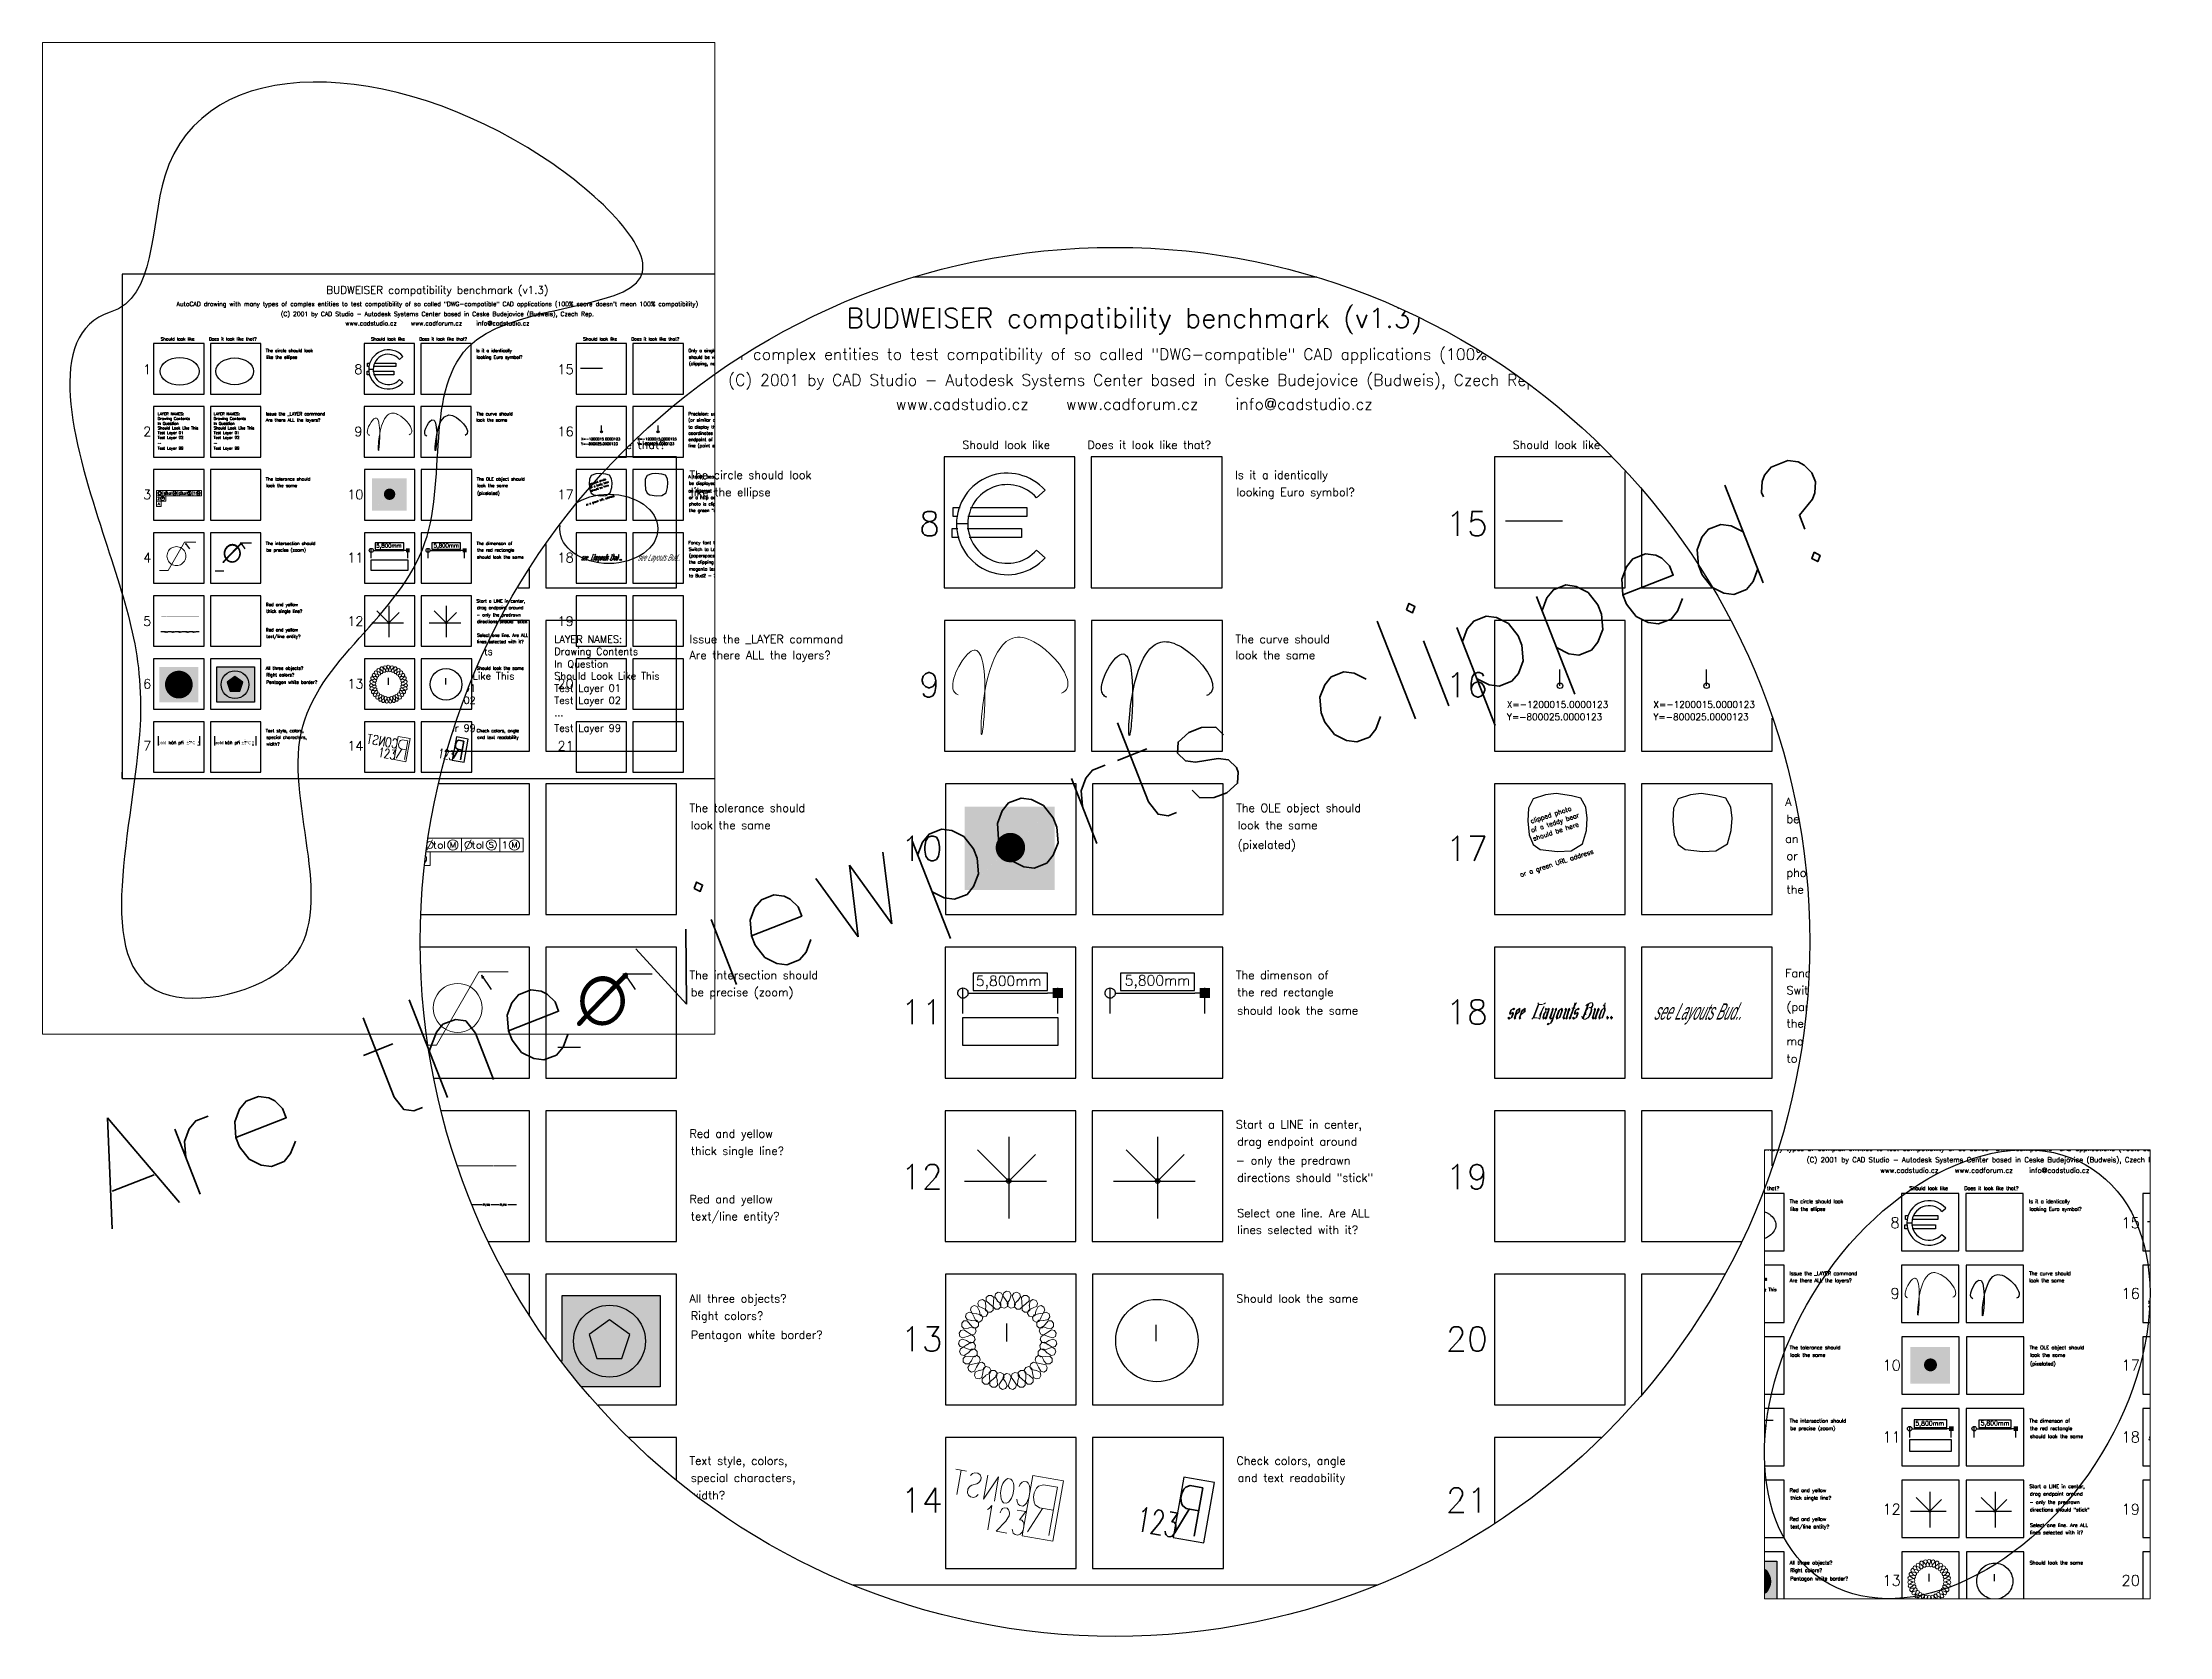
# Paper-space layout 'Layout Bud1' of a CAD drawing. Header units: millimetres. Extents: x 10 to 263, y 14 to 203.
# The model-space entities are those that its viewports show. They can reach past a viewport. Long polylines and large blocks are cut down to what shows.
import ezdxf
from ezdxf.enums import TextEntityAlignment as Align

# ---------------------------------------------------------------- set-up
doc = ezdxf.new("R2010")
doc.units = ezdxf.units.MM
doc.header["$LTSCALE"] = 0.05
doc.header["$XCLIPFRAME"] = 2
doc.header["$PDMODE"] = 4
doc.header["$PDSIZE"] = 2
for name, color, linetype in [('Drawing Contents', 9, 'Continuous'), ('In Question', 7, 'Continuous'), ('Should Look Like This', 7, 'Continuous'), ('Test Layer 01', 7, 'Continuous'), ('Test Layer 02', 7, 'Continuous'), ('Test Layer 03', 7, 'Continuous'), ('Test Layer 04', 7, 'Continuous'), ('Test Layer 05', 7, 'Continuous'), ('Test Layer 06', 7, 'Continuous'), ('Test Layer 07', 7, 'Continuous'), ('Test Layer 08', 7, 'Continuous'), ('Test Layer 09', 7, 'Continuous'), ('Test Layer 10', 7, 'Continuous'), ('Test Layer 11', 7, 'Continuous'), ('Test Layer 12', 7, 'Continuous'), ('Test Layer 13', 7, 'Continuous'), ('Test Layer 14', 7, 'Continuous'), ('Test Layer 15', 7, 'Continuous'), ('Test Layer 16', 7, 'Continuous'), ('Test Layer 17', 7, 'Continuous'), ('Test Layer 18', 7, 'Continuous'), ('Test Layer 19', 7, 'Continuous'), ('Test Layer 20', 7, 'Continuous'), ('Test Layer 21', 7, 'Continuous'), ('Test Layer 22', 7, 'Continuous'), ('Test Layer 23', 7, 'Continuous'), ('Test Layer 24', 7, 'Continuous'), ('Test Layer 25', 7, 'Continuous'), ('Test Layer 26', 7, 'Continuous'), ('Test Layer 27', 7, 'Continuous'), ('Test Layer 28', 7, 'Continuous'), ('Test Layer 29', 7, 'Continuous'), ('Test Layer 30', 7, 'Continuous'), ('Test Layer 31', 7, 'Continuous'), ('Test Layer 32', 7, 'Continuous'), ('Test Layer 33', 7, 'Continuous'), ('Test Layer 34', 7, 'Continuous'), ('Test Layer 35', 7, 'Continuous'), ('Test Layer 36', 7, 'Continuous'), ('Test Layer 37', 7, 'Continuous'), ('Test Layer 38', 7, 'Continuous'), ('Test Layer 39', 7, 'Continuous'), ('Test Layer 40', 7, 'Continuous'), ('Test Layer 41', 7, 'Continuous'), ('Test Layer 42', 7, 'Continuous'), ('Test Layer 43', 7, 'Continuous'), ('Test Layer 44', 7, 'Continuous'), ('Test Layer 45', 7, 'Continuous'), ('Test Layer 46', 7, 'Continuous'), ('Test Layer 47', 7, 'Continuous'), ('Test Layer 48', 7, 'Continuous'), ('Test Layer 49', 7, 'Continuous'), ('Test Layer 50', 7, 'Continuous'), ('Test Layer 51', 7, 'Continuous'), ('Test Layer 52', 7, 'Continuous'), ('Test Layer 53', 7, 'Continuous'), ('Test Layer 54', 7, 'Continuous'), ('Test Layer 55', 7, 'Continuous'), ('Test Layer 56', 7, 'Continuous'), ('Test Layer 57', 7, 'Continuous'), ('Test Layer 58', 7, 'Continuous'), ('Test Layer 59', 7, 'Continuous'), ('Test Layer 60', 7, 'Continuous'), ('Test Layer 61', 7, 'Continuous'), ('Test Layer 62', 7, 'Continuous'), ('Test Layer 63', 7, 'Continuous'), ('Test Layer 64', 7, 'Continuous'), ('Test Layer 65', 7, 'Continuous'), ('Test Layer 66', 7, 'Continuous'), ('Test Layer 67', 7, 'Continuous'), ('Test Layer 68', 7, 'Continuous'), ('Test Layer 69', 7, 'Continuous'), ('Test Layer 70', 7, 'Continuous'), ('Test Layer 71', 7, 'Continuous'), ('Test Layer 72', 7, 'Continuous'), ('Test Layer 73', 7, 'Continuous'), ('Test Layer 74', 7, 'Continuous'), ('Test Layer 75', 7, 'Continuous'), ('Test Layer 76', 7, 'Continuous'), ('Test Layer 77', 7, 'Continuous'), ('Test Layer 78', 7, 'Continuous'), ('Test Layer 79', 7, 'Continuous'), ('Test Layer 80', 7, 'Continuous'), ('Test Layer 81', 7, 'Continuous'), ('Test Layer 82', 7, 'Continuous'), ('Test Layer 83', 7, 'Continuous'), ('Test Layer 84', 7, 'Continuous'), ('Test Layer 85', 7, 'Continuous'), ('Test Layer 86', 7, 'Continuous'), ('Test Layer 87', 7, 'Continuous'), ('Test Layer 88', 7, 'Continuous'), ('Test Layer 89', 7, 'Continuous'), ('Test Layer 90', 7, 'Continuous'), ('Test Layer 91', 7, 'Continuous'), ('Test Layer 92', 7, 'Continuous'), ('Test Layer 93', 7, 'Continuous'), ('Test Layer 94', 7, 'Continuous'), ('Test Layer 95', 7, 'Continuous'), ('Test Layer 96', 7, 'Continuous'), ('Test Layer 97', 7, 'Continuous'), ('Test Layer 98', 7, 'Continuous'), ('Test Layer 99', 7, 'Continuous')]:
    doc.layers.add(name, color=color, linetype=linetype)
doc.styles.add('Fancy', font='gothici.shx', dxfattribs={"width": 0.5, "oblique": 20, "height": 1})
doc.styles.get("Standard").update_dxf_attribs({"font": 'simplex.shx'})
doc.styles.add('WMF-Tahoma0', font='TAHOMABD.TTF')
doc.styles.add('WMF-Tahoma1', font='TAHOMA.TTF')
doc.linetypes.add('IZOLACE', pattern='A,0.00254,-2.54,[134,ltypeshp.shx,S=2.54,R=0,X=-2.54,Y=0],-5.08,[134,ltypeshp.shx,S=2.54,R=180,X=2.54,Y=0],-2.54', length=10.16254)
doc.dimstyles.new('Budweiser', dxfattribs={"dimscale": 0.25, "dimtxt": 2.5, "dimasz": 2.5, "dimexe": 1.25, "dimexo": 1, "dimgap": -0.625, "dimtad": 1, "dimdec": 3, "dimzin": 1, "dimtxsty": 'Standard', "dimblk": 'DOTBLANK', "dimcen": 2.5, "dimclrt": 4, "dimadec": 0, "dimazin": 0, "dimtfac": 1, "dimtdec": 3, "dimtmove": 0, "dimatfit": 3, "dimfxl": 0, "dimlwd": 30, "dimarcsym": 0})
picture_1 = doc.add_image_def('image1.jpg', size_in_pixel=(103, 150))

# ---------------------------------------------------------------- blocks, each defined once
blk = doc.blocks.new('_DotBlank')
at = {"color": 0, "linetype": 'ByBlock', "lineweight": -2}
blk.add_line((-0.5, 0), (-1, 0), dxfattribs=at)
blk.add_circle((0, 0), 0.5, dxfattribs=at)
blk = doc.blocks.new('_BoxFilled')
at = {"color": 0, "linetype": 'ByBlock', "lineweight": -2}
blk.add_line((-0.5, 0), (-1, 0), dxfattribs=at)
at = {"color": 0, "linetype": 'ByBlock'}
blk.add_solid([(-0.5, 0.5), (0.5, 0.5), (-0.5, -0.5), (0.5, -0.5)], dxfattribs=at)
blk = doc.blocks.new('*D1')
at = {"layer": 'Defpoints', "color": 0}
for p in [(-1200045.68, -800043.8), (-1200051.48, -800045.3), (-1200045.68, -800045.3)]:
    blk.add_point(p, dxfattribs=at)
at = {"layer": 'In Question', "color": 0, "lineweight": 30}
for p, q in [((-1200046.31, -800042.59), (-1200050.85, -800042.59)), ((-1200050.85, -800042.59), (-1200050.85, -800043.64)), ((-1200046.31, -800043.64), (-1200046.31, -800042.59)), ((-1200050.85, -800043.64), (-1200046.31, -800043.64)), ((-1200050.85, -800043.8), (-1200046.3, -800043.8))]:
    blk.add_line(p, q, dxfattribs=at)
at = {"layer": 'In Question', "color": 0, "lineweight": -2}
for p, q in [((-1200051.48, -800045.05), (-1200051.48, -800043.49)), ((-1200045.68, -800045.05), (-1200045.68, -800043.49))]:
    blk.add_line(p, q, dxfattribs=at)
at = {"layer": 'In Question', "color": 0, "lineweight": 30, "xscale": 0.625, "yscale": 0.625, "zscale": 0.625, "rotation": 180}
blk.add_blockref('_DotBlank', (-1200051.48, -800043.8), dxfattribs=at)
at = {"layer": 'In Question', "color": 0, "lineweight": 30, "xscale": 0.625, "yscale": 0.625, "zscale": 0.625}
blk.add_blockref('_BoxFilled', (-1200045.68, -800043.8), dxfattribs=at)
at = {"layer": 'In Question', "color": 4, "insert": (-1200048.58, -800043.12), "char_height": 0.625, "attachment_point": 5}
blk.add_mtext('5,800mm', dxfattribs=at)
blk = doc.blocks.new('BUD')
blk.add_lwpolyline([(-0.9, 1.3), (1, 1.3), (1, -1.2), (-0.9, -1.2)], close=True)
at = {"color": 0}
blk.add_text('R', height=2, dxfattribs=at).set_placement((-0.6, -1))
at = {"color": 1, "flags": 1}
blk.add_attdef('INVISIBLE', (1, 1.3), '', height=1, dxfattribs=at)
at = {"color": 5, "flags": 2}
blk.add_attdef('CONST', (1, 0), '', height=1, dxfattribs=at)
at = {"color": 97}
blk.add_attdef('ATR', (1, -1.2), '', height=1, dxfattribs=at)

msp = doc.modelspace()

# ---------------------------------------------------------------- hatches: boundary and pattern name
at = {"layer": 'In Question'}
for color, points in [(3, [(-1200085, -800062.3), (-1200079, -800062.3), (-1200079, -800067.9), (-1200085, -800067.9)]), (1, [(-1200082.1, -800063.8), (-1200083.3364, -800064.6983), (-1200082.8641, -800066.1517), (-1200081.3359, -800066.1517), (-1200080.8636, -800064.6983)])]:
    msp.add_hatch(color=color, dxfattribs=at).paths.add_polyline_path(points)
h = msp.add_hatch(color=2, dxfattribs=at)
edge = h.paths.add_edge_path()
edge.add_arc((-1200082.1, -800065.1), 2.2, 0, 360)
at = {"layer": 'Should Look Like This'}
h = msp.add_hatch(dxfattribs=at)
h.set_pattern_fill('U', color=1, scale=0.01, style=0, double=1, pattern_type=0)
h.set_pattern_definition([(0, (-1200100, -800080), (0, 0.01), []), (90, (-1200100, -800080), (-0.01, 6e-19), [])])
h.paths.add_polyline_path([(-1200091, -800063.865), (-1200092.1746, -800064.7184), (-1200091.7259, -800066.0991), (-1200090.2741, -800066.0991), (-1200089.8254, -800064.7184)])

# ---------------------------------------------------------------- linework, layer by layer
at = {"color": 0, "linetype": 'ByBlock', "lineweight": -2}
for p, q in [((-1200060.1662, -800043.8), (-1200059.8537, -800043.8)), ((-1200054.9912, -800043.8), (-1200055.3037, -800043.8))]:
    msp.add_line(p, q, dxfattribs=at)
at = {"color": 7, "lineweight": 0}
msp.add_lwpolyline([(-1200089.3519, -800074.1334), (-1200089.1357, -800074.1334)], dxfattribs=at)
at = {"color": 0, "linetype": 'ByBlock', "lineweight": -2}
msp.add_circle((-1200060.4787, -800043.8), 0.3125, dxfattribs=at)
at = {"color": 0, "linetype": 'ByBlock'}
msp.add_solid([(-1200054.9912, -800043.4875), (-1200054.3662, -800043.4875), (-1200054.9912, -800044.1125), (-1200054.3662, -800044.1125)], dxfattribs=at)
at = {"layer": 'Drawing Contents', "color": 1}
for p, q in [((-1200089.9333, -800042.7069), (-1200089.3374, -800043.5775)), ((-1200089.9333, -800042.7069), (-1200089.8865, -800042.9157)), ((-1200089.9333, -800042.7069), (-1200089.7778, -800042.8198)), ((-1200081.1305, -800042.7069), (-1200080.9749, -800042.8198)), ((-1200081.1305, -800042.7069), (-1200081.0837, -800042.9157)), ((-1200081.1305, -800042.7069), (-1200080.5346, -800043.5775))]:
    msp.add_line(p, q, dxfattribs=at)
at = {"layer": 'Drawing Contents'}
for points in [[(-1200000, -800000), (-1200100, -800000), (-1200100, -800080), (-1200000, -800080)], [(-1200095, -800019), (-1200087, -800019), (-1200087, -800011), (-1200095, -800011)], [(-1200086, -800019), (-1200078, -800019), (-1200078, -800011), (-1200086, -800011)], [(-1200061.6345, -800019), (-1200053.6345, -800019), (-1200053.6345, -800011), (-1200061.6345, -800011)], [(-1200052.6345, -800019), (-1200044.6345, -800019), (-1200044.6345, -800011), (-1200052.6345, -800011)], [(-1200027.9787, -800019), (-1200019.9787, -800019), (-1200019.9787, -800011), (-1200027.9787, -800011)], [(-1200018.9787, -800019), (-1200010.9787, -800019), (-1200010.9787, -800011), (-1200018.9787, -800011)], [(-1200095, -800029), (-1200087, -800029), (-1200087, -800021), (-1200095, -800021)], [(-1200086, -800029), (-1200078, -800029), (-1200078, -800021), (-1200086, -800021)], [(-1200061.6133, -800029), (-1200053.6133, -800029), (-1200053.6133, -800021), (-1200061.6133, -800021)], [(-1200052.6133, -800029), (-1200044.6133, -800029), (-1200044.6133, -800021), (-1200052.6133, -800021)], [(-1200027.9787, -800029), (-1200019.9787, -800029), (-1200019.9787, -800021), (-1200027.9787, -800021)], [(-1200018.9787, -800029), (-1200010.9787, -800029), (-1200010.9787, -800021), (-1200018.9787, -800021)], [(-1200095, -800039), (-1200087, -800039), (-1200087, -800031), (-1200095, -800031)], [(-1200086, -800039), (-1200078, -800039), (-1200078, -800031), (-1200086, -800031)], [(-1200061.5551, -800039), (-1200053.5551, -800039), (-1200053.5551, -800031), (-1200061.5551, -800031)], [(-1200052.5551, -800039), (-1200044.5551, -800039), (-1200044.5551, -800031), (-1200052.5551, -800031)], [(-1200027.9787, -800039), (-1200019.9787, -800039), (-1200019.9787, -800031), (-1200027.9787, -800031)], [(-1200018.9787, -800039), (-1200010.9787, -800039), (-1200010.9787, -800031), (-1200018.9787, -800031)], [(-1200095, -800049), (-1200087, -800049), (-1200087, -800041), (-1200095, -800041)], [(-1200086, -800049), (-1200078, -800049), (-1200078, -800041), (-1200086, -800041)], [(-1200061.5787, -800049), (-1200053.5787, -800049), (-1200053.5787, -800041), (-1200061.5787, -800041)], [(-1200052.5787, -800049), (-1200044.5787, -800049), (-1200044.5787, -800041), (-1200052.5787, -800041)], [(-1200027.9787, -800049), (-1200019.9787, -800049), (-1200019.9787, -800041), (-1200027.9787, -800041)], [(-1200018.9787, -800049), (-1200010.9787, -800049), (-1200010.9787, -800041), (-1200018.9787, -800041)], [(-1200095, -800059), (-1200087, -800059), (-1200087, -800051), (-1200095, -800051)], [(-1200086, -800059), (-1200078, -800059), (-1200078, -800051), (-1200086, -800051)], [(-1200061.5787, -800059), (-1200053.5787, -800059), (-1200053.5787, -800051), (-1200061.5787, -800051)], [(-1200052.5787, -800059), (-1200044.5787, -800059), (-1200044.5787, -800051), (-1200052.5787, -800051)], [(-1200027.9787, -800059), (-1200019.9787, -800059), (-1200019.9787, -800051), (-1200027.9787, -800051)], [(-1200018.9787, -800059), (-1200010.9787, -800059), (-1200010.9787, -800051), (-1200018.9787, -800051)], [(-1200095, -800069), (-1200087, -800069), (-1200087, -800061), (-1200095, -800061)], [(-1200086, -800069), (-1200078, -800069), (-1200078, -800061), (-1200086, -800061)], [(-1200061.5555, -800069), (-1200053.5555, -800069), (-1200053.5555, -800061), (-1200061.5555, -800061)], [(-1200052.5555, -800069), (-1200044.5555, -800069), (-1200044.5555, -800061), (-1200052.5555, -800061)], [(-1200027.9787, -800069), (-1200019.9787, -800069), (-1200019.9787, -800061), (-1200027.9787, -800061)], [(-1200018.9787, -800069), (-1200010.9787, -800069), (-1200010.9787, -800061), (-1200018.9787, -800061)], [(-1200095, -800079), (-1200087, -800079), (-1200087, -800071), (-1200095, -800071)], [(-1200086, -800079), (-1200078, -800079), (-1200078, -800071), (-1200086, -800071)], [(-1200061.5488, -800079), (-1200053.5488, -800079), (-1200053.5488, -800071), (-1200061.5488, -800071)], [(-1200052.5488, -800079), (-1200044.5488, -800079), (-1200044.5488, -800071), (-1200052.5488, -800071)], [(-1200027.9787, -800079), (-1200019.9787, -800079), (-1200019.9787, -800071), (-1200027.9787, -800071)], [(-1200018.9787, -800079), (-1200010.9787, -800079), (-1200010.9787, -800071), (-1200018.9787, -800071)]]:
    msp.add_lwpolyline(points, close=True, dxfattribs=at)
at = {"layer": 'In Question', "color": 3}
for p, q in [((-1200081.2938, -800042.6222), (-1200079.4961, -800042.6222)), ((-1200083.8652, -800047.1222), (-1200085.2538, -800047.1222))]:
    msp.add_line(p, q, dxfattribs=at)
at = {"layer": 'In Question', "color": 6}
for p, q in [((-1200048.5787, -800052.6), (-1200048.5787, -800057.6)), ((-1200050.4879, -800053.3908), (-1200048.5787, -800055.3)), ((-1200048.5787, -800055.3), (-1200046.9523, -800053.6737)), ((-1200051.2787, -800055.3), (-1200046.2787, -800055.3))]:
    msp.add_line(p, q, dxfattribs=at)
at = {"layer": 'In Question'}
for p, q in [((-1200085.3723, -800073.2671), (-1200085.3723, -800074.7546)), ((-1200078.7754, -800073.2942), (-1200078.7754, -800074.7411))]:
    msp.add_line(p, q, dxfattribs=at)
msp.add_lwpolyline([(-1200085, -800062.3), (-1200079, -800062.3), (-1200079, -800067.9), (-1200085, -800067.9)], close=True, dxfattribs=at)
at = {"layer": 'In Question', "lineweight": 30}
msp.add_lwpolyline([(-1200082.1, -800063.8), (-1200083.3364, -800064.6983), (-1200082.8641, -800066.1517), (-1200081.3359, -800066.1517), (-1200080.8636, -800064.6983)], close=True, dxfattribs=at)
at = {"layer": 'In Question', "extrusion": (0, -0.707107, 0.707107)}
msp.add_circle((-1200082.1413, -1131392.6267), 3, dxfattribs=at)
at = {"layer": 'In Question', "color": 1}
msp.add_circle((-1200015, -800025), 0.1687, dxfattribs=at)
at = {"layer": 'In Question', "color": 6}
msp.add_circle((-1200048.5787, -800055.3), 0.1414, dxfattribs=at)
at = {"layer": 'In Question'}
msp.add_circle((-1200082.1, -800065.1), 2.2, dxfattribs=at)
at = {"layer": 'In Question', "linetype": 'IZOLACE'}
msp.add_circle((-1200048.6193, -800065.064), 2.5182, dxfattribs=at)
at = {"layer": 'In Question', "start_tangent": (-0.95635157, 0.29221854), "end_tangent": (-0.93448773, -0.35599533)}
msp.add_spline([(-1200051.6787, -800025.7), (-1200050.8787, -800023.1), (-1200050.2787, -800028), (-1200048.1787, -800022.3), (-1200045.5787, -800025.6)], degree=3, dxfattribs=at)
at = {"layer": 'In Question'}
for p in [(-1200015, -800025), (-1200048.6712, -800065.0904)]:
    msp.add_point(p, dxfattribs=at)
at = {"layer": 'Should Look Like This'}
for p, q in [((-1200055.9787, -800013.5), (-1200055.4559, -800013.0344)), ((-1200060.8709, -800015.0773), (-1200060.1769, -800015.0773)), ((-1200027.293, -800014.9087), (-1200023.8118, -800014.9087)), ((-1200055.9787, -800016.7), (-1200055.4559, -800017.1656)), ((-1200060.4787, -800045.05), (-1200060.4787, -800043.4875)), ((-1200054.6787, -800045.05), (-1200054.6787, -800043.4875)), ((-1200057.8094, -800064.0272), (-1200057.8094, -800065.1146)), ((-1200094.2883, -800073.2671), (-1200094.2883, -800074.7546)), ((-1200087.7362, -800073.2942), (-1200087.7362, -800074.7411))]:
    msp.add_line(p, q, dxfattribs=at)
at = {"layer": 'Should Look Like This', "color": 3}
for p, q in [((-1200025.5978, -800031.9231), (-1200025.8931, -800032.4861)), ((-1200024.8472, -800031.6809), (-1200025.5978, -800031.9231)), ((-1200024.1982, -800031.5993), (-1200024.8472, -800031.6809)), ((-1200023.2592, -800031.7374), (-1200024.1982, -800031.5993)), ((-1200022.6792, -800031.8754), (-1200023.2592, -800031.7374)), ((-1200022.3738, -800032.4335), (-1200022.6792, -800031.8754)), ((-1200025.8931, -800032.4861), (-1200025.9208, -800033.265)), ((-1200025.9208, -800033.265), (-1200025.8408, -800034.1246)), ((-1200022.2938, -800033.1036), (-1200022.3738, -800032.4335)), ((-1200022.3492, -800033.8562), (-1200022.2938, -800033.1036)), ((-1200025.8408, -800034.1246), (-1200025.5978, -800034.7139)), ((-1200025.5978, -800034.7139), (-1200025.1671, -800035.0104)), ((-1200023.2875, -800035.0911), (-1200022.5892, -800034.6613)), ((-1200022.5892, -800034.6613), (-1200022.3492, -800033.8562)), ((-1200025.1671, -800035.0104), (-1200024.1212, -800035.1437)), ((-1200024.1212, -800035.1437), (-1200023.2875, -800035.0911))]:
    msp.add_line(p, q, dxfattribs=at)
at = {"layer": 'Should Look Like This', "lineweight": 30}
for p, q in [((-1200055.3093, -800042.5872), (-1200059.848, -800042.5872)), ((-1200059.848, -800042.5872), (-1200059.848, -800043.6438)), ((-1200055.3093, -800043.6438), (-1200055.3093, -800042.5872)), ((-1200059.8537, -800043.8), (-1200055.3037, -800043.8)), ((-1200059.848, -800043.6438), (-1200055.3093, -800043.6438))]:
    msp.add_line(p, q, dxfattribs=at)
at = {"layer": 'Should Look Like This', "color": 6}
for p, q in [((-1200057.6787, -800052.6), (-1200057.6787, -800057.6)), ((-1200059.5879, -800053.3908), (-1200057.6787, -800055.3)), ((-1200057.6787, -800055.3), (-1200056.0523, -800053.6737)), ((-1200060.3787, -800055.3), (-1200055.3787, -800055.3))]:
    msp.add_line(p, q, dxfattribs=at)
at = {"layer": 'Should Look Like This', "color": 1}
for p, q in [((-1200093.2899, -800056.7515), (-1200093.8646, -800056.7515)), ((-1200092.2119, -800056.7515), (-1200092.7198, -800056.7515)), ((-1200091.0717, -800056.7515), (-1200091.6625, -800056.7515)), ((-1200089.8901, -800056.7515), (-1200090.5327, -800056.7515)), ((-1200088.8536, -800056.7515), (-1200089.3511, -800056.7515)), ((-1200087.7975, -800056.7515), (-1200088.325, -800056.7515))]:
    msp.add_line(p, q, dxfattribs=at)
at = {"layer": 'Should Look Like This'}
for points in [[(-1200060.7892, -800014.639), (-1200061.0821, -800014.639), (-1200061.0821, -800014.0859), (-1200060.6464, -800014.0859)], [(-1200060.0136, -800014.0859), (-1200056.5645, -800014.0859), (-1200056.5645, -800014.639), (-1200060.1871, -800014.639)], [(-1200060.7076, -800015.9298), (-1200061.1331, -800015.9298), (-1200061.1331, -800015.3766), (-1200060.7994, -800015.3766)], [(-1200060.2279, -800015.3766), (-1200056.8921, -800015.3766), (-1200056.8921, -800015.9298), (-1200060.1054, -800015.9298)]]:
    msp.add_lwpolyline(points, dxfattribs=at)
at = {"layer": 'Should Look Like This', "color": 7, "lineweight": 0}
for points in [[(-1200060.7676, -800025.5586), (-1200060.8923, -800025.5003), (-1200060.9847, -800025.4199), (-1200061.0511, -800025.3133), (-1200061.0913, -800025.1887), (-1200061.1074, -800025.046), (-1200061.1034, -800024.8892), (-1200061.0772, -800024.7203), (-1200061.035, -800024.5434), (-1200060.9767, -800024.3625), (-1200060.9063, -800024.1775), (-1200060.7294, -800023.8116), (-1200060.5224, -800023.4719), (-1200060.4138, -800023.3191), (-1200060.3032, -800023.1804), (-1200060.1927, -800023.0598), (-1200060.0841, -800022.9613), (-1200059.9796, -800022.8849), (-1200059.8831, -800022.8366), (-1200059.7926, -800022.8145), (-1200059.7102, -800022.8165), (-1200059.6338, -800022.8447), (-1200059.5634, -800022.8949), (-1200059.5011, -800022.9673), (-1200059.4428, -800023.0598), (-1200059.3906, -800023.1703), (-1200059.3443, -800023.297), (-1200059.3041, -800023.4397), (-1200059.2679, -800023.5985), (-1200059.2116, -800023.9503), (-1200059.1714, -800024.3403), (-1200059.1473, -800024.7605), (-1200059.1373, -800025.637), (-1200059.1473, -800026.0732), (-1200059.1654, -800026.4894), (-1200059.1895, -800026.8774), (-1200059.2177, -800027.2252), (-1200059.2337, -800027.38), (-1200059.2478, -800027.5207), (-1200059.2639, -800027.6453), (-1200059.28, -800027.7539), (-1200059.2941, -800027.8423), (-1200059.3081, -800027.9107), (-1200059.3202, -800027.9569), (-1200059.3323, -800027.9811), (-1200059.3443, -800027.9851), (-1200059.3524, -800027.969), (-1200059.3604, -800027.9328), (-1200059.3664, -800027.8765), (-1200059.3725, -800027.8062), (-1200059.3745, -800027.7177), (-1200059.3745, -800027.6152), (-1200059.3745, -800027.4966), (-1200059.3644, -800027.2232), (-1200059.3443, -800026.9035), (-1200059.3122, -800026.5457), (-1200059.2699, -800026.1597), (-1200059.2136, -800025.7516), (-1200059.1413, -800025.3294), (-1200059.0568, -800024.9012), (-1200058.9543, -800024.475), (-1200058.8357, -800024.0589), (-1200058.699, -800023.6588), (-1200058.5422, -800023.2869), (-1200058.3653, -800022.9472), (-1200058.1663, -800022.6497), (-1200058.0597, -800022.519), (-1200057.9471, -800022.4004), (-1200057.8285, -800022.2978), (-1200057.7039, -800022.2094), (-1200057.5712, -800022.139), (-1200057.4345, -800022.0848), (-1200057.2918, -800022.0486), (-1200057.141, -800022.0305), (-1200056.9862, -800022.0345), (-1200056.8234, -800022.0566), (-1200056.6565, -800022.0968), (-1200056.4876, -800022.1531), (-1200056.3168, -800022.2255), (-1200056.1419, -800022.3119), (-1200055.7981, -800022.521), (-1200055.4604, -800022.7743), (-1200055.1407, -800023.0578), (-1200054.8452, -800023.3653), (-1200054.5839, -800023.683), (-1200054.3667, -800024.0066), (-1200054.2763, -800024.1654), (-1200054.1999, -800024.3222), (-1200054.1396, -800024.473), (-1200054.0933, -800024.6198), (-1200054.0672, -800024.7605), (-1200054.0571, -800024.8932), (-1200054.0672, -800025.0158), (-1200054.0974, -800025.1284), (-1200054.1496, -800025.2309), (-1200054.224, -800025.3194), (-1200054.3225, -800025.3938), (-1200054.4451, -800025.4541)], [(-1200094.5651, -800035.1624), (-1200094.5651, -800034.3227), (-1200087.3882, -800034.3227), (-1200087.3882, -800035.1624), (-1200094.5651, -800035.1624), (-1200094.5651, -800035.1624)], [(-1200093.7254, -800034.7426), (-1200093.7409, -800034.6453), (-1200093.7857, -800034.5576), (-1200093.8552, -800034.4877), (-1200093.9429, -800034.4429), (-1200094.0402, -800034.4278), (-1200094.1375, -800034.4429), (-1200094.2251, -800034.4877), (-1200094.295, -800034.5576), (-1200094.3398, -800034.6453), (-1200094.355, -800034.7426), (-1200094.3398, -800034.8398), (-1200094.295, -800034.9279), (-1200094.2251, -800034.9974), (-1200094.1375, -800035.0422), (-1200094.0402, -800035.0577), (-1200093.9429, -800035.0422), (-1200093.8552, -800034.9974), (-1200093.7857, -800034.9279), (-1200093.7409, -800034.8398), (-1200093.7254, -800034.7426), (-1200093.7254, -800034.7426)], [(-1200093.8304, -800034.7426), (-1200093.8463, -800034.6623), (-1200093.8918, -800034.5942), (-1200093.9599, -800034.5487), (-1200094.0402, -800034.5324), (-1200094.1204, -800034.5487), (-1200094.1885, -800034.5942), (-1200094.234, -800034.6623), (-1200094.2503, -800034.7426), (-1200094.234, -800034.8228), (-1200094.1885, -800034.8913), (-1200094.1204, -800034.9368), (-1200094.0402, -800034.9527), (-1200093.9599, -800034.9368), (-1200093.8918, -800034.8913), (-1200093.8463, -800034.8228), (-1200093.8304, -800034.7426), (-1200093.8304, -800034.7426)], [(-1200093.5156, -800034.3227), (-1200093.5156, -800035.1624)], [(-1200092.8856, -800034.74), (-1200092.9019, -800034.6597), (-1200092.9474, -800034.5916), (-1200093.0155, -800034.5461), (-1200093.0958, -800034.5302), (-1200093.176, -800034.5461), (-1200093.2441, -800034.5916), (-1200093.2896, -800034.6597), (-1200093.3055, -800034.74), (-1200093.2896, -800034.8206), (-1200093.2441, -800034.8887), (-1200093.176, -800034.9342), (-1200093.0958, -800034.9501), (-1200093.0155, -800034.9342), (-1200092.9474, -800034.8887), (-1200092.9019, -800034.8206), (-1200092.8856, -800034.74), (-1200092.8856, -800034.74)], [(-1200093.2755, -800035.06), (-1200092.9156, -800034.43)], [(-1200092.8557, -800034.6701), (-1200092.7158, -800034.6701)], [(-1200092.7958, -800034.5302), (-1200092.7958, -800034.8702), (-1200092.7758, -800034.9301), (-1200092.7358, -800034.9501), (-1200092.6959, -800034.9501)], [(-1200092.4761, -800034.6701), (-1200092.5161, -800034.69), (-1200092.556, -800034.73), (-1200092.576, -800034.7903), (-1200092.576, -800034.8302), (-1200092.556, -800034.8902), (-1200092.5161, -800034.9301), (-1200092.4761, -800034.9501), (-1200092.4158, -800034.9501), (-1200092.3759, -800034.9301), (-1200092.3359, -800034.8902), (-1200092.316, -800034.8302), (-1200092.316, -800034.7903), (-1200092.3359, -800034.73), (-1200092.3759, -800034.69), (-1200092.4158, -800034.6701), (-1200092.4761, -800034.6701), (-1200092.4761, -800034.6701)], [(-1200092.1961, -800034.9501), (-1200092.1961, -800034.5302)], [(-1200091.3664, -800034.74), (-1200091.3819, -800034.6427), (-1200091.4267, -800034.555), (-1200091.4962, -800034.4851), (-1200091.5839, -800034.4407), (-1200091.6812, -800034.4252), (-1200091.7785, -800034.4407), (-1200091.8665, -800034.4851), (-1200091.9361, -800034.555), (-1200091.9808, -800034.6427), (-1200091.9964, -800034.74), (-1200091.9808, -800034.8373), (-1200091.9361, -800034.9253), (-1200091.8665, -800034.9948), (-1200091.7785, -800035.0396), (-1200091.6812, -800035.0551), (-1200091.5839, -800035.0396), (-1200091.4962, -800034.9948), (-1200091.4267, -800034.9253), (-1200091.3819, -800034.8373), (-1200091.3664, -800034.74), (-1200091.3664, -800034.74)], [(-1200091.8044, -800034.902), (-1200091.8044, -800034.5661), (-1200091.6764, -800034.902), (-1200091.5484, -800034.5661), (-1200091.5484, -800034.902)], [(-1200091.1566, -800034.3227), (-1200091.1566, -800035.1624)], [(-1200090.527, -800034.74), (-1200090.5429, -800034.6597), (-1200090.5884, -800034.5916), (-1200090.6565, -800034.5461), (-1200090.7368, -800034.5302), (-1200090.817, -800034.5461), (-1200090.8851, -800034.5916), (-1200090.9306, -800034.6597), (-1200090.9465, -800034.74), (-1200090.9306, -800034.8206), (-1200090.8851, -800034.8887), (-1200090.817, -800034.9342), (-1200090.7368, -800034.9501), (-1200090.6565, -800034.9342), (-1200090.5884, -800034.8887), (-1200090.5429, -800034.8206), (-1200090.527, -800034.74), (-1200090.527, -800034.74)], [(-1200090.9166, -800035.06), (-1200090.557, -800034.43)], [(-1200090.4967, -800034.6701), (-1200090.3569, -800034.6701)], [(-1200090.4368, -800034.5302), (-1200090.4368, -800034.8702), (-1200090.4168, -800034.9301), (-1200090.3768, -800034.9501), (-1200090.3369, -800034.9501)], [(-1200090.1172, -800034.6701), (-1200090.1571, -800034.69), (-1200090.1971, -800034.73), (-1200090.217, -800034.7903), (-1200090.217, -800034.8302), (-1200090.1971, -800034.8902), (-1200090.1571, -800034.9301), (-1200090.1172, -800034.9501), (-1200090.0572, -800034.9501), (-1200090.0173, -800034.9301), (-1200089.977, -800034.8902), (-1200089.957, -800034.8302), (-1200089.957, -800034.7903), (-1200089.977, -800034.73), (-1200090.0173, -800034.69), (-1200090.0572, -800034.6701), (-1200090.1172, -800034.6701), (-1200090.1172, -800034.6701)], [(-1200089.8371, -800034.9501), (-1200089.8371, -800034.5302)], [(-1200089.0074, -800034.74), (-1200089.0229, -800034.6427), (-1200089.0677, -800034.555), (-1200089.1372, -800034.4851), (-1200089.2253, -800034.4407), (-1200089.3226, -800034.4252), (-1200089.4198, -800034.4407), (-1200089.5075, -800034.4851), (-1200089.5771, -800034.555), (-1200089.6218, -800034.6427), (-1200089.6374, -800034.74), (-1200089.6218, -800034.8373), (-1200089.5771, -800034.9253), (-1200089.5075, -800034.9948), (-1200089.4198, -800035.0396), (-1200089.3226, -800035.0551), (-1200089.2253, -800035.0396), (-1200089.1372, -800034.9948), (-1200089.0677, -800034.9253), (-1200089.0229, -800034.8373), (-1200089.0074, -800034.74), (-1200089.0074, -800034.74)], [(-1200089.2216, -800034.6142), (-1200089.2534, -800034.582), (-1200089.3015, -800034.5661), (-1200089.3655, -800034.5661), (-1200089.4132, -800034.582), (-1200089.4454, -800034.6142), (-1200089.4454, -800034.646), (-1200089.4295, -800034.6782), (-1200089.4132, -800034.6941), (-1200089.3814, -800034.71), (-1200089.2856, -800034.7422), (-1200089.2534, -800034.7581), (-1200089.2375, -800034.774), (-1200089.2216, -800034.8062), (-1200089.2216, -800034.8543), (-1200089.2534, -800034.8861), (-1200089.3015, -800034.902), (-1200089.3655, -800034.902), (-1200089.4132, -800034.8861), (-1200089.4454, -800034.8543)], [(-1200088.7976, -800034.3227), (-1200088.7976, -800035.1624)], [(-1200088.5879, -800034.6127), (-1200088.5479, -800034.5927), (-1200088.4876, -800034.5324), (-1200088.4876, -800034.9527)], [(-1200087.5984, -800034.7426), (-1200087.6135, -800034.6453), (-1200087.6583, -800034.5576), (-1200087.7278, -800034.4877), (-1200087.8159, -800034.4429), (-1200087.9132, -800034.4278), (-1200088.0104, -800034.4429), (-1200088.0981, -800034.4877), (-1200088.1677, -800034.5576), (-1200088.2124, -800034.6453), (-1200088.228, -800034.7426), (-1200088.2124, -800034.8398), (-1200088.1677, -800034.9279), (-1200088.0981, -800034.9974), (-1200088.0104, -800035.0422), (-1200087.9132, -800035.0577), (-1200087.8159, -800035.0422), (-1200087.7278, -800034.9974), (-1200087.6583, -800034.9279), (-1200087.6135, -800034.8398), (-1200087.5984, -800034.7426), (-1200087.5984, -800034.7426)], [(-1200088.036, -800034.9046), (-1200088.036, -800034.5687), (-1200087.908, -800034.9046), (-1200087.78, -800034.5687), (-1200087.78, -800034.9046)], [(-1200094.5651, -800035.1624), (-1200093.0758, -800035.1624), (-1200093.0758, -800036.0025), (-1200094.5651, -800036.0025), (-1200094.5651, -800035.1624), (-1200094.5651, -800035.1624)], [(-1200094.5651, -800036.0025), (-1200093.8252, -800036.0025), (-1200093.8252, -800036.8426), (-1200094.5651, -800036.8426), (-1200094.5651, -800036.0025), (-1200094.5651, -800036.0025)], [(-1200094.335, -800035.4724), (-1200094.335, -800035.4524), (-1200094.315, -800035.4125), (-1200094.295, -800035.3925), (-1200094.2551, -800035.3725), (-1200094.1752, -800035.3725), (-1200094.1352, -800035.3925), (-1200094.1153, -800035.4125), (-1200094.0953, -800035.4524), (-1200094.0953, -800035.4924), (-1200094.1153, -800035.5327), (-1200094.1552, -800035.5926), (-1200094.355, -800035.7924), (-1200094.0753, -800035.7924)], [(-1200093.2855, -800035.5827), (-1200093.3011, -800035.4854), (-1200093.3458, -800035.3973), (-1200093.4154, -800035.3278), (-1200093.503, -800035.283), (-1200093.6003, -800035.2675), (-1200093.6976, -800035.283), (-1200093.7857, -800035.3278), (-1200093.8552, -800035.3973), (-1200093.9, -800035.4854), (-1200093.9151, -800035.5827), (-1200093.9, -800035.6799), (-1200093.8552, -800035.7676), (-1200093.7857, -800035.8375), (-1200093.6976, -800035.8823), (-1200093.6003, -800035.8975), (-1200093.503, -800035.8823), (-1200093.4154, -800035.8375), (-1200093.3458, -800035.7676), (-1200093.3011, -800035.6799), (-1200093.2855, -800035.5827), (-1200093.2855, -800035.5827)], [(-1200093.7072, -800035.7447), (-1200093.7072, -800035.4084), (-1200093.5633, -800035.4084), (-1200093.5156, -800035.4247), (-1200093.4993, -800035.4406), (-1200093.4834, -800035.4724), (-1200093.4834, -800035.5205), (-1200093.4993, -800035.5527), (-1200093.5156, -800035.5686), (-1200093.5633, -800035.5845), (-1200093.7072, -800035.5845)], [(-1200094.355, -800036.6325), (-1200094.1952, -800036.2126), (-1200094.0354, -800036.6325)], [(-1200094.295, -800036.4927), (-1200094.0953, -800036.4927)], [(-1200058.0323, -800062.3232), (-1200058.1301, -800062.1552), (-1200058.3179, -800062.105), (-1200058.4859, -800062.2028), (-1200058.5362, -800062.3907)], [(-1200057.5284, -800062.2571), (-1200057.6249, -800062.0891), (-1200057.8127, -800062.0389), (-1200057.982, -800062.1354), (-1200058.0323, -800062.3232)], [(-1200056.9584, -800062.3907), (-1200057.0086, -800062.2028), (-1200057.1766, -800062.105), (-1200057.3644, -800062.1552), (-1200057.4609, -800062.3232)], [(-1200059.9222, -800063.3786), (-1200060.11, -800063.327), (-1200060.278, -800063.4249), (-1200060.3282, -800063.6127), (-1200060.2317, -800063.7806)], [(-1200059.6127, -800062.9739), (-1200059.8005, -800062.9236), (-1200059.9685, -800063.0215), (-1200060.0187, -800063.2093), (-1200059.9209, -800063.3773)], [(-1200059.9222, -800063.3786), (-1200059.7979, -800063.6338)], [(-1200059.6431, -800063.4315), (-1200059.9209, -800063.3773)], [(-1200059.6735, -800063.8878), (-1200059.4857, -800063.9394), (-1200059.3178, -800063.8415), (-1200059.2675, -800063.6537), (-1200059.3641, -800063.4857)], [(-1200059.6431, -800063.4315), (-1200059.6418, -800063.4315)], [(-1200059.6431, -800063.4315), (-1200059.3641, -800063.4857)], [(-1200059.6127, -800062.9739), (-1200059.4884, -800063.2291)], [(-1200059.1273, -800062.6525), (-1200059.2953, -800062.556), (-1200059.4831, -800062.6062), (-1200059.5796, -800062.7742), (-1200059.5294, -800062.962)], [(-1200059.2741, -800063.0863), (-1200059.5294, -800062.962)], [(-1200059.4223, -800063.5201), (-1200059.4765, -800063.241)], [(-1200059.4223, -800063.5201), (-1200059.2543, -800063.6167), (-1200059.0665, -800063.5664), (-1200058.9686, -800063.3984), (-1200059.0189, -800063.2106)], [(-1200059.2741, -800063.0863), (-1200059.2728, -800063.0863)], [(-1200059.2741, -800063.0863), (-1200059.0189, -800063.2106)], [(-1200059.1273, -800062.6525), (-1200059.0731, -800062.9316)], [(-1200059.1035, -800063.1948), (-1200059.0837, -800062.9117)], [(-1200059.1035, -800063.1948), (-1200058.966, -800063.3323), (-1200058.7716, -800063.3323), (-1200058.634, -800063.1948), (-1200058.634, -800063.0003)], [(-1200058.5943, -800062.4343), (-1200058.7319, -800062.2967), (-1200058.925, -800062.2967), (-1200059.0625, -800062.4343), (-1200059.0625, -800062.6287)], [(-1200058.8483, -800062.8152), (-1200059.0625, -800062.6287)], [(-1200058.8496, -800062.8152), (-1200058.634, -800063.0003)], [(-1200058.8483, -800062.8152), (-1200058.847, -800062.8152)], [(-1200058.634, -800063.0003), (-1200058.6142, -800062.7173)], [(-1200058.634, -800063.0003), (-1200058.4965, -800063.1379), (-1200058.3021, -800063.1379), (-1200058.1645, -800063.0003), (-1200058.1645, -800062.8059)], [(-1200058.5943, -800062.4343), (-1200058.6142, -800062.7173)], [(-1200058.3774, -800062.6247), (-1200058.5362, -800062.3907)], [(-1200058.3788, -800062.6208), (-1200058.1645, -800062.8059)], [(-1200058.3774, -800062.6247), (-1200058.3761, -800062.6247)], [(-1200058.2174, -800062.8602), (-1200058.1248, -800062.5917)], [(-1200058.2174, -800062.8602), (-1200058.1209, -800063.0294), (-1200057.9331, -800063.0797), (-1200057.7651, -800062.9818), (-1200057.7149, -800062.794)], [(-1200058.0323, -800062.3232), (-1200058.1248, -800062.5917)], [(-1200057.8722, -800062.5586), (-1200058.0323, -800062.3232)], [(-1200057.8736, -800062.5586), (-1200057.8722, -800062.5586)], [(-1200057.8736, -800062.5586), (-1200057.7149, -800062.794)], [(-1200057.7797, -800062.794), (-1200057.621, -800062.5586)], [(-1200057.7797, -800062.794), (-1200057.7294, -800062.9818), (-1200057.5614, -800063.0797), (-1200057.3736, -800063.0294), (-1200057.2758, -800062.8602)], [(-1200057.5284, -800062.2571), (-1200057.621, -800062.5256)], [(-1200057.3683, -800062.5917), (-1200057.4609, -800062.3232)], [(-1200057.3683, -800062.5917), (-1200057.367, -800062.5917)], [(-1200057.3683, -800062.5917), (-1200057.2758, -800062.8602)], [(-1200057.33, -800062.8059), (-1200057.1144, -800062.6195)], [(-1200057.33, -800062.8059), (-1200057.33, -800063.0003), (-1200057.1924, -800063.1379), (-1200056.998, -800063.1379), (-1200056.8605, -800063.0003)], [(-1200056.9584, -800062.3907), (-1200057.1171, -800062.6247)], [(-1200056.4307, -800062.6287), (-1200056.4307, -800062.4343), (-1200056.5682, -800062.2967), (-1200056.7626, -800062.2967), (-1200056.9002, -800062.4343)], [(-1200056.8803, -800062.7173), (-1200056.9002, -800062.4343)], [(-1200056.8803, -800062.7173), (-1200056.879, -800062.7173)], [(-1200056.8803, -800062.7173), (-1200056.8605, -800063.0003)], [(-1200056.8592, -800063.0003), (-1200056.6449, -800062.8152)], [(-1200056.8592, -800063.0003), (-1200056.8592, -800063.1948), (-1200056.7216, -800063.3323), (-1200056.5272, -800063.3323), (-1200056.3897, -800063.1948)], [(-1200056.4307, -800062.6287), (-1200056.6449, -800062.8152)], [(-1200056.4743, -800063.2106), (-1200056.5246, -800063.3984), (-1200056.428, -800063.5664), (-1200056.2402, -800063.6167), (-1200056.0722, -800063.5201)], [(-1200056.4743, -800063.2106), (-1200056.2191, -800063.0863)], [(-1200056.4214, -800062.9316), (-1200056.3672, -800062.6525)], [(-1200056.4214, -800062.9316), (-1200056.4201, -800062.9316)], [(-1200056.4108, -800062.9117), (-1200056.3897, -800063.1948)], [(-1200055.9638, -800062.962), (-1200055.9135, -800062.7742), (-1200056.0114, -800062.6062), (-1200056.1992, -800062.556), (-1200056.3672, -800062.6525)], [(-1200056.1291, -800063.4857), (-1200056.227, -800063.6537), (-1200056.1767, -800063.8415), (-1200056.0088, -800063.938), (-1200055.821, -800063.8878)], [(-1200055.9638, -800062.962), (-1200056.2191, -800063.0863)], [(-1200056.1291, -800063.4857), (-1200055.8514, -800063.4315)], [(-1200056.018, -800063.241), (-1200056.0722, -800063.5201)], [(-1200056.018, -800063.241), (-1200056.0167, -800063.241)], [(-1200056.0061, -800063.2291), (-1200055.8818, -800062.9739)], [(-1200055.5723, -800063.3773), (-1200055.4758, -800063.2093), (-1200055.526, -800063.0215), (-1200055.694, -800062.9236), (-1200055.8818, -800062.9739)], [(-1200055.5723, -800063.3773), (-1200055.8514, -800063.4315)], [(-1200055.6966, -800063.6338), (-1200055.5723, -800063.3786)], [(-1200055.2628, -800063.7806), (-1200055.1663, -800063.6127), (-1200055.2166, -800063.4249), (-1200055.3845, -800063.327), (-1200055.5723, -800063.3786)], [(-1200060.4327, -800064.397), (-1200060.6205, -800064.4472), (-1200060.717, -800064.6152), (-1200060.6668, -800064.803), (-1200060.4988, -800064.9008)], [(-1200060.2264, -800063.8613), (-1200060.4208, -800063.8613), (-1200060.5583, -800063.9989), (-1200060.5583, -800064.1933), (-1200060.4208, -800064.3308)], [(-1200060.2303, -800064.8083), (-1200060.4988, -800064.9008)], [(-1200060.4327, -800064.397), (-1200060.1973, -800064.5557)], [(-1200060.1378, -800064.311), (-1200060.4208, -800064.3308)], [(-1200059.9526, -800063.8349), (-1200060.2317, -800063.7806)], [(-1200060.2303, -800064.8083), (-1200059.9619, -800064.7157)], [(-1200060.2303, -800064.8083), (-1200060.229, -800064.8083)], [(-1200060.2264, -800063.8613), (-1200060.0399, -800064.0756)], [(-1200059.9619, -800064.7144), (-1200060.1973, -800064.5557)], [(-1200060.1642, -800064.3044), (-1200059.8957, -800064.2118)], [(-1200060.1378, -800064.311), (-1200060.1364, -800064.311)], [(-1200059.8547, -800064.2898), (-1200060.0399, -800064.0756)], [(-1200060.0293, -800065.2196), (-1200059.8415, -800065.1693), (-1200059.7436, -800065), (-1200059.7939, -800064.8136), (-1200059.9619, -800064.7157)], [(-1200059.9619, -800064.7144), (-1200059.7741, -800064.6641), (-1200059.6775, -800064.4961), (-1200059.7278, -800064.3083), (-1200059.8957, -800064.2118)], [(-1200059.9433, -800063.8415), (-1200059.6603, -800063.8203)], [(-1200059.9433, -800063.8402), (-1200059.942, -800063.8402)], [(-1200059.8547, -800064.2898), (-1200059.6603, -800064.2898), (-1200059.5228, -800064.1523), (-1200059.5228, -800063.9579), (-1200059.6603, -800063.8203)], [(-1200059.6735, -800063.8878), (-1200059.7979, -800063.6325)], [(-1200055.8342, -800063.8203), (-1200055.9717, -800063.9579), (-1200055.9717, -800064.1523), (-1200055.8342, -800064.2898), (-1200055.6398, -800064.2898)], [(-1200055.8342, -800063.8203), (-1200055.5512, -800063.8402)], [(-1200055.6966, -800063.6325), (-1200055.821, -800063.8878)], [(-1200055.5975, -800064.2105), (-1200055.7654, -800064.3083), (-1200055.817, -800064.4961), (-1200055.7191, -800064.6641), (-1200055.5313, -800064.7144)], [(-1200055.5313, -800064.7157), (-1200055.6993, -800064.8122), (-1200055.7495, -800065), (-1200055.653, -800065.1693), (-1200055.4652, -800065.2196)], [(-1200055.6966, -800063.6325), (-1200055.6953, -800063.6325)], [(-1200055.4533, -800064.0756), (-1200055.6398, -800064.2898)], [(-1200055.5975, -800064.2105), (-1200055.329, -800064.3044)], [(-1200055.2628, -800063.7806), (-1200055.5419, -800063.8349)], [(-1200055.2959, -800064.5557), (-1200055.5313, -800064.7144)], [(-1200055.5313, -800064.7157), (-1200055.2628, -800064.8083)], [(-1200055.4533, -800064.0756), (-1200055.2681, -800063.8613)], [(-1200055.4533, -800064.0756), (-1200055.452, -800064.0756)], [(-1200055.0737, -800064.3308), (-1200055.3567, -800064.311)], [(-1200055.2959, -800064.5557), (-1200055.0618, -800064.397)], [(-1200055.2959, -800064.5557), (-1200055.2946, -800064.5557)], [(-1200055.0737, -800064.3308), (-1200054.9362, -800064.1933), (-1200054.9362, -800063.9989), (-1200055.0737, -800063.8613), (-1200055.2681, -800063.8613)], [(-1200054.9944, -800064.9008), (-1200055.2628, -800064.8083)], [(-1200054.9944, -800064.9008), (-1200054.8264, -800064.803), (-1200054.7762, -800064.6152), (-1200054.874, -800064.4472), (-1200055.0618, -800064.397)], [(-1200060.5319, -800064.9683), (-1200060.6998, -800065.0648), (-1200060.7501, -800065.2526), (-1200060.6536, -800065.4206), (-1200060.4658, -800065.4722)], [(-1200060.4658, -800065.4722), (-1200060.6337, -800065.5701), (-1200060.684, -800065.7579), (-1200060.5874, -800065.9258), (-1200060.3996, -800065.9761)], [(-1200060.5319, -800064.9683), (-1200060.2634, -800065.0609)], [(-1200060.2303, -800065.3122), (-1200060.4658, -800065.4722)], [(-1200060.4658, -800065.4722), (-1200060.1973, -800065.5648)], [(-1200060.3229, -800066.025), (-1200060.4605, -800066.1626), (-1200060.4605, -800066.357), (-1200060.3229, -800066.4945), (-1200060.1285, -800066.4945)], [(-1200060.1642, -800065.8174), (-1200060.3996, -800065.9761)], [(-1200060.3229, -800066.025), (-1200060.0399, -800066.0449)], [(-1200060.0293, -800065.2196), (-1200060.2634, -800065.0609)], [(-1200060.2303, -800065.3135), (-1200059.9949, -800065.1535)], [(-1200060.2303, -800065.3122), (-1200060.2303, -800065.3135)], [(-1200059.9288, -800065.6573), (-1200060.1973, -800065.5648)], [(-1200060.1378, -800065.8108), (-1200059.9513, -800065.5965)], [(-1200060.1378, -800065.8108), (-1200060.1364, -800065.8108)], [(-1200059.7569, -800066.0647), (-1200060.0399, -800066.0449)], [(-1200059.9288, -800065.6573), (-1200059.7608, -800065.5608), (-1200059.7106, -800065.373), (-1200059.8084, -800065.2037), (-1200059.9949, -800065.1535)], [(-1200059.9526, -800066.2856), (-1200059.8283, -800066.0303)], [(-1200059.7569, -800066.0647), (-1200059.6193, -800065.9271), (-1200059.6193, -800065.7327), (-1200059.7569, -800065.5965), (-1200059.9513, -800065.5965)], [(-1200059.5188, -800066.4337), (-1200059.4223, -800066.2657), (-1200059.4725, -800066.0779), (-1200059.6405, -800065.98), (-1200059.8283, -800066.0303)], [(-1200055.6662, -800066.0303), (-1200055.8527, -800065.98), (-1200056.022, -800066.0779), (-1200056.0722, -800066.2657), (-1200055.9744, -800066.4337)], [(-1200055.5419, -800065.5952), (-1200055.7363, -800065.5952), (-1200055.8739, -800065.7327), (-1200055.8739, -800065.9271), (-1200055.7363, -800066.0647)], [(-1200055.4983, -800065.1535), (-1200055.6861, -800065.2037), (-1200055.7826, -800065.373), (-1200055.7324, -800065.5608), (-1200055.5644, -800065.6573)], [(-1200055.4533, -800066.0449), (-1200055.7363, -800066.0647)], [(-1200055.6662, -800066.0303), (-1200055.5419, -800066.2856)], [(-1200055.2959, -800065.5648), (-1200055.5644, -800065.6573)], [(-1200055.5419, -800065.5952), (-1200055.3567, -800065.8108)], [(-1200055.4983, -800065.1535), (-1200055.2628, -800065.3135)], [(-1200055.2298, -800065.0596), (-1200055.4652, -800065.2196)], [(-1200055.4533, -800066.0449), (-1200055.1703, -800066.025)], [(-1200055.4533, -800066.0449), (-1200055.452, -800066.0449)], [(-1200055.3647, -800066.4945), (-1200055.1703, -800066.4945), (-1200055.0327, -800066.357), (-1200055.0327, -800066.1626), (-1200055.1703, -800066.025)], [(-1200055.0949, -800065.9761), (-1200055.329, -800065.8174)], [(-1200055.2959, -800065.5648), (-1200055.0288, -800065.4722)], [(-1200055.2959, -800065.5648), (-1200055.2946, -800065.5648)], [(-1200055.0274, -800065.4709), (-1200055.2628, -800065.3122)], [(-1200055.2298, -800065.0609), (-1200054.9613, -800064.9683)], [(-1200055.2298, -800065.0609), (-1200055.2285, -800065.0609)], [(-1200055.2298, -800065.0609), (-1200055.2285, -800065.0609)], [(-1200055.0949, -800065.9761), (-1200054.9071, -800065.9258), (-1200054.8092, -800065.7579), (-1200054.8595, -800065.5701), (-1200055.0288, -800065.4722)], [(-1200055.0274, -800065.4709), (-1200054.841, -800065.4206), (-1200054.7431, -800065.2526), (-1200054.7933, -800065.0648), (-1200054.9613, -800064.9683)], [(-1200060.0756, -800066.5421), (-1200060.1735, -800066.7101), (-1200060.1232, -800066.8979), (-1200059.9552, -800066.9958), (-1200059.7674, -800066.9442)], [(-1200059.9433, -800066.2803), (-1200060.1285, -800066.4945)], [(-1200060.0756, -800066.5421), (-1200059.7979, -800066.4879)], [(-1200059.9433, -800066.2803), (-1200059.942, -800066.2803)], [(-1200059.5188, -800066.4337), (-1200059.7979, -800066.4879)], [(-1200059.7317, -800067.0037), (-1200059.782, -800067.1915), (-1200059.6841, -800067.3608), (-1200059.4963, -800067.411), (-1200059.3284, -800067.3132)], [(-1200059.6431, -800066.6889), (-1200059.7674, -800066.9442)], [(-1200059.7317, -800067.0037), (-1200059.4765, -800066.8794)], [(-1200059.6431, -800066.6903), (-1200059.5188, -800066.435)], [(-1200059.6431, -800066.6903), (-1200059.6418, -800066.6903)], [(-1200059.2093, -800066.8371), (-1200059.1128, -800066.6691), (-1200059.163, -800066.4813), (-1200059.331, -800066.3847), (-1200059.5188, -800066.435)], [(-1200059.2093, -800066.8371), (-1200059.4884, -800066.8913)], [(-1200059.2741, -800067.0341), (-1200059.3284, -800067.3132)], [(-1200059.2979, -800067.3952), (-1200059.0837, -800067.2087)], [(-1200059.2979, -800067.3952), (-1200059.2979, -800067.5896), (-1200059.1604, -800067.7271), (-1200058.966, -800067.7271), (-1200058.8284, -800067.5896)], [(-1200059.2741, -800067.0354), (-1200059.2199, -800066.7564)], [(-1200059.2741, -800067.0341), (-1200059.2728, -800067.0341)], [(-1200058.8179, -800067.0659), (-1200058.7676, -800066.8781), (-1200058.8641, -800066.7088), (-1200059.0519, -800066.6585), (-1200059.2199, -800066.7564)], [(-1200058.8179, -800067.0659), (-1200059.0731, -800067.1889)], [(-1200058.3999, -800067.218), (-1200058.3999, -800067.0235), (-1200058.5375, -800066.886), (-1200058.7306, -800066.886), (-1200058.8681, -800067.0235)], [(-1200058.8483, -800067.3066), (-1200058.8681, -800067.0235)], [(-1200058.8496, -800067.3066), (-1200058.8284, -800067.5896)], [(-1200058.8483, -800067.3066), (-1200058.847, -800067.3066)], [(-1200058.8284, -800067.5896), (-1200058.6129, -800067.4031)], [(-1200058.3999, -800067.218), (-1200058.6142, -800067.4031)], [(-1200057.9661, -800067.2933), (-1200058.0164, -800067.1055), (-1200058.1844, -800067.009), (-1200058.3722, -800067.0592), (-1200058.47, -800067.2272)], [(-1200058.3774, -800067.4957), (-1200058.47, -800067.2272)], [(-1200057.9661, -800067.2933), (-1200058.1248, -800067.5287)], [(-1200057.5284, -800067.2933), (-1200057.6249, -800067.1254), (-1200057.8127, -800067.0751), (-1200057.982, -800067.1717), (-1200058.0323, -800067.3595)], [(-1200057.8722, -800067.5949), (-1200058.0323, -800067.3595)], [(-1200057.5284, -800067.2933), (-1200057.621, -800067.5618)], [(-1200057.0245, -800067.2272), (-1200057.121, -800067.0592), (-1200057.3088, -800067.009), (-1200057.4768, -800067.1055), (-1200057.5271, -800067.2933)], [(-1200057.3683, -800067.5287), (-1200057.5271, -800067.2933)], [(-1200057.0245, -800067.2272), (-1200057.1171, -800067.4957)], [(-1200056.6251, -800067.0235), (-1200056.7626, -800066.886), (-1200056.957, -800066.886), (-1200057.0946, -800067.0235), (-1200057.0946, -800067.218)], [(-1200056.8803, -800067.4031), (-1200057.0946, -800067.218)], [(-1200056.8803, -800067.4031), (-1200056.6661, -800067.5896)], [(-1200056.8803, -800067.4031), (-1200056.879, -800067.4031)], [(-1200056.2733, -800066.7564), (-1200056.4412, -800066.6585), (-1200056.629, -800066.7088), (-1200056.7269, -800066.8767), (-1200056.6767, -800067.0645)], [(-1200056.4214, -800067.1889), (-1200056.6767, -800067.0645)], [(-1200056.6647, -800067.5896), (-1200056.6449, -800067.3066)], [(-1200056.6647, -800067.5896), (-1200056.5272, -800067.7271), (-1200056.3328, -800067.7271), (-1200056.1952, -800067.5896), (-1200056.1952, -800067.3952)], [(-1200056.6251, -800067.0235), (-1200056.6449, -800067.3066)], [(-1200056.4214, -800067.1902), (-1200056.4214, -800067.1889)], [(-1200056.4108, -800067.2087), (-1200056.1952, -800067.3952)], [(-1200055.9757, -800066.435), (-1200056.1635, -800066.3834), (-1200056.3315, -800066.4813), (-1200056.3817, -800066.6691), (-1200056.2839, -800066.8371)], [(-1200056.0061, -800066.8913), (-1200056.2839, -800066.8371)], [(-1200056.2733, -800066.7564), (-1200056.2191, -800067.0341)], [(-1200056.1648, -800067.3132), (-1200056.2191, -800067.0341)], [(-1200056.1648, -800067.3132), (-1200055.9969, -800067.411), (-1200055.8091, -800067.3608), (-1200055.7125, -800067.1915), (-1200055.7628, -800067.0037)], [(-1200056.018, -800066.8794), (-1200055.7628, -800067.0037)], [(-1200056.018, -800066.8794), (-1200056.0167, -800066.8794)], [(-1200055.9757, -800066.435), (-1200055.8514, -800066.6903)], [(-1200055.6966, -800066.4879), (-1200055.9744, -800066.4337)], [(-1200055.7271, -800066.9442), (-1200055.8514, -800066.6889)], [(-1200055.7271, -800066.9442), (-1200055.5393, -800066.9944), (-1200055.3713, -800066.8979), (-1200055.321, -800066.7101), (-1200055.4176, -800066.5421)], [(-1200055.6966, -800066.4879), (-1200055.4176, -800066.5421)], [(-1200055.6966, -800066.4879), (-1200055.6953, -800066.4879)], [(-1200055.3647, -800066.4945), (-1200055.5512, -800066.2803)], [(-1200058.8284, -800067.5896), (-1200058.8284, -800067.784), (-1200058.6909, -800067.9215), (-1200058.4965, -800067.9215), (-1200058.3589, -800067.784)], [(-1200058.3788, -800067.501), (-1200058.3589, -800067.784)], [(-1200058.3774, -800067.4957), (-1200058.3761, -800067.4957)], [(-1200058.2835, -800067.7642), (-1200058.1248, -800067.5287)], [(-1200058.2835, -800067.7642), (-1200058.2333, -800067.952), (-1200058.0653, -800068.0485), (-1200057.8775, -800067.9983), (-1200057.781, -800067.8303)], [(-1200057.8736, -800067.5618), (-1200057.781, -800067.8303)], [(-1200057.8736, -800067.5618), (-1200057.8722, -800067.5618)], [(-1200057.7135, -800067.8303), (-1200057.621, -800067.5618)], [(-1200057.7135, -800067.8303), (-1200057.6157, -800067.9983), (-1200057.4279, -800068.0485), (-1200057.2599, -800067.952), (-1200057.2096, -800067.7642)], [(-1200057.3683, -800067.5287), (-1200057.2096, -800067.7642)], [(-1200057.3683, -800067.5287), (-1200057.367, -800067.5287)], [(-1200057.1356, -800067.784), (-1200057.1144, -800067.501)], [(-1200057.1356, -800067.784), (-1200056.998, -800067.9215), (-1200056.8036, -800067.9215), (-1200056.6661, -800067.784), (-1200056.6661, -800067.5896)], [(-1200054.3351, -800073.6452), (-1200056.205, -800073.3164), (-1200056.8569, -800077.0083), (-1200054.9851, -800077.3391), (-1200054.3351, -800073.6452), (-1200054.3351, -800073.6452)], [(-1200088.0165, -800074.6984), (-1200087.678, -800074.6984)]]:
    msp.add_lwpolyline(points, dxfattribs=at)
at = {"layer": 'Should Look Like This', "color": 5, "const_width": 0.9}
msp.add_lwpolyline([(-1200058.0287, -800034.9, 1), (-1200057.1287, -800034.9, 1)], format="xyb", close=True, dxfattribs=at)
at = {"layer": 'Should Look Like This', "color": 3, "lineweight": 0}
for points in [[(-1200092.6718, -800046.9956), (-1200090.1005, -800042.4964)], [(-1200090.1005, -800042.4964), (-1200088.3041, -800042.4964)], [(-1200089.8861, -800044.7108), (-1200089.9023, -800044.4964), (-1200089.9474, -800044.2874), (-1200090.0213, -800044.0874), (-1200090.124, -800043.9), (-1200090.2519, -800043.727), (-1200090.4033, -800043.5757), (-1200090.5744, -800043.4477), (-1200090.7636, -800043.345), (-1200090.9636, -800043.2712), (-1200091.1726, -800043.2261), (-1200091.3853, -800043.2099), (-1200091.5997, -800043.2261), (-1200091.8087, -800043.2712), (-1200092.0087, -800043.345), (-1200092.1961, -800043.4477), (-1200092.3673, -800043.5757), (-1200092.5186, -800043.727), (-1200092.6466, -800043.9), (-1200092.7493, -800044.0874), (-1200092.8249, -800044.2874), (-1200092.87, -800044.4964), (-1200092.8844, -800044.7108), (-1200092.87, -800044.9235), (-1200092.8249, -800045.1325), (-1200092.7493, -800045.3325), (-1200092.6466, -800045.5217), (-1200092.5186, -800045.6929), (-1200092.3673, -800045.8442), (-1200092.1961, -800045.9721), (-1200092.0087, -800046.0749), (-1200091.8087, -800046.1487), (-1200091.5997, -800046.1956), (-1200091.3853, -800046.21), (-1200091.1726, -800046.1956), (-1200090.9636, -800046.1487), (-1200090.7636, -800046.0749), (-1200090.5744, -800045.9721), (-1200090.4033, -800045.8442), (-1200090.2519, -800045.6929), (-1200090.124, -800045.5217), (-1200090.0213, -800045.3325), (-1200089.9474, -800045.1325), (-1200089.9023, -800044.9235), (-1200089.8861, -800044.7108), (-1200089.8861, -800044.7108)], [(-1200092.6718, -800046.9956), (-1200094.0592, -800046.9956)]]:
    msp.add_lwpolyline(points, dxfattribs=at)
at = {"layer": 'Should Look Like This', "color": 1}
msp.add_lwpolyline([(-1200060.4787, -800045.3), (-1200054.6787, -800045.3), (-1200054.6787, -800047), (-1200060.4787, -800047)], close=True, dxfattribs=at)
at = {"layer": 'Should Look Like This', "color": 1, "lineweight": 0}
for points in [[(-1200026.8919, -800045.2664), (-1200027.0907, -800045.4055), (-1200027.1503, -800045.3061), (-1200027.0907, -800045.2664), (-1200027.031, -800045.3459)], [(-1200027.0907, -800045.3061), (-1200027.0708, -800045.3459)], [(-1200026.9913, -800044.8689), (-1200027.0509, -800045.0279), (-1200027.031, -800045.1074), (-1200026.8323, -800044.9683), (-1200026.8124, -800045.0676), (-1200026.8919, -800045.2664)], [(-1200026.9714, -800044.8689), (-1200027.0112, -800045.0279), (-1200027.0112, -800045.0676)], [(-1200026.9913, -800044.8689), (-1200026.7925, -800044.7298), (-1200026.7329, -800044.7894), (-1200026.8124, -800044.8291), (-1200026.8522, -800044.7894)], [(-1200026.9317, -800044.8291), (-1200026.9913, -800045.0279), (-1200026.9913, -800045.0676)], [(-1200026.872, -800045.0279), (-1200026.872, -800045.0676), (-1200026.9515, -800045.3061)], [(-1200026.8522, -800045.0279), (-1200026.8522, -800045.0676), (-1200026.9118, -800045.2664)], [(-1200026.8323, -800044.7894), (-1200026.7727, -800044.7894)], [(-1200026.6137, -800044.8689), (-1200026.7727, -800045.3061), (-1200026.7528, -800045.4055), (-1200026.6733, -800045.3061)], [(-1200026.5938, -800044.8689), (-1200026.7329, -800045.3061), (-1200026.7329, -800045.3459)], [(-1200026.554, -800044.8291), (-1200026.6932, -800045.2664), (-1200026.6932, -800045.3061), (-1200026.6733, -800045.3061)], [(-1200026.6137, -800044.8689), (-1200026.4149, -800044.7298), (-1200026.4149, -800044.9285), (-1200026.6534, -800045.1074)], [(-1200026.4745, -800044.7894), (-1200026.4745, -800044.9683)], [(-1200026.4547, -800044.7894), (-1200026.4348, -800044.9285)], [(-1200026.2957, -800044.8689), (-1200026.4547, -800045.3061), (-1200026.4348, -800045.4055), (-1200026.3553, -800045.3061)], [(-1200026.2758, -800044.8689), (-1200026.4348, -800045.3061), (-1200026.4348, -800045.3459)], [(-1200026.236, -800044.8291), (-1200026.395, -800045.2664), (-1200026.395, -800045.3061), (-1200026.3553, -800045.3061)], [(-1200026.2957, -800044.8689), (-1200026.0969, -800044.7298), (-1200026.0969, -800044.9285), (-1200026.3354, -800045.1074)], [(-1200026.1764, -800044.7894), (-1200026.1764, -800044.9683)], [(-1200026.1565, -800044.7894), (-1200026.1367, -800044.9285)], [(-1200025.6795, -800045.4055), (-1200025.6199, -800045.3459), (-1200025.5007, -800045.3061), (-1200025.3814, -800045.3061), (-1200025.2622, -800045.3459), (-1200025.2025, -800045.4055)], [(-1200025.282, -800044.4515), (-1200025.6199, -800045.3459)], [(-1200025.282, -800044.4913), (-1200025.5802, -800045.3061)], [(-1200025.2025, -800044.4913), (-1200025.2622, -800044.4913), (-1200025.5603, -800045.3061), (-1200025.5007, -800045.3061)], [(-1200025.3218, -800044.3919), (-1200025.282, -800044.4515), (-1200025.2025, -800044.4913), (-1200025.0833, -800044.4913), (-1200024.9243, -800044.4515), (-1200024.8448, -800044.3919)], [(-1200024.9243, -800044.6304), (-1200025.0237, -800044.7894), (-1200025.0833, -800044.8689), (-1200025.1628, -800045.0279), (-1200025.2025, -800045.1074), (-1200025.2025, -800045.2068), (-1200025.1827, -800045.2664)], [(-1200024.9243, -800044.6304), (-1200024.9839, -800044.7298), (-1200025.0833, -800044.9285), (-1200025.123, -800045.0676), (-1200025.1827, -800045.2664), (-1200025.2025, -800045.4055)], [(-1200025.0435, -800044.8291), (-1200025.123, -800044.9683), (-1200025.1827, -800045.1074), (-1200025.1827, -800045.2068)], [(-1200024.8249, -800044.9285), (-1200024.9442, -800045.0676), (-1200025.0038, -800045.2664), (-1200024.9839, -800045.4055), (-1200024.8647, -800045.3061)], [(-1200024.9243, -800045.0676), (-1200024.9839, -800045.2664), (-1200024.9839, -800045.3459)], [(-1200024.8647, -800044.9683), (-1200024.9442, -800045.2068), (-1200024.9243, -800045.3459)], [(-1200024.7057, -800044.7894), (-1200024.6858, -800044.8689), (-1200024.8249, -800045.2664), (-1200024.8647, -800045.3061), (-1200024.8448, -800045.4055), (-1200024.7653, -800045.3061)], [(-1200024.805, -800045.0279), (-1200024.8448, -800044.7894), (-1200024.805, -800044.7298), (-1200024.7852, -800044.7894), (-1200024.8249, -800044.8291)], [(-1200024.646, -800044.7894), (-1200024.646, -800044.8291), (-1200024.805, -800045.2664), (-1200024.8448, -800045.3061), (-1200024.8249, -800045.3459), (-1200024.7852, -800045.3061), (-1200024.805, -800045.2664)], [(-1200024.7852, -800044.7894), (-1200024.7057, -800044.7894), (-1200024.6262, -800044.7298), (-1200024.6262, -800044.8291), (-1200024.7653, -800045.2664), (-1200024.7653, -800045.3061)], [(-1200024.169, -800044.7298), (-1200024.169, -800044.8291), (-1200024.2088, -800044.8689), (-1200024.4274, -800045.5049), (-1200024.487, -800045.5844), (-1200024.5268, -800045.644), (-1200024.6063, -800045.6838), (-1200024.646, -800045.6838), (-1200024.6659, -800045.644), (-1200024.7454, -800045.6838), (-1200024.7057, -800045.7434), (-1200024.646, -800045.6838)], [(-1200024.169, -800044.7298), (-1200024.2684, -800044.8291), (-1200024.2485, -800044.8689), (-1200024.5069, -800045.5446), (-1200024.5467, -800045.644), (-1200024.6063, -800045.6838)], [(-1200024.4672, -800044.8291), (-1200024.4473, -800044.8291), (-1200024.4473, -800044.8689), (-1200024.6063, -800045.3061), (-1200024.5665, -800045.4055), (-1200024.4075, -800045.3061)], [(-1200024.4075, -800044.7894), (-1200024.4075, -800044.8291), (-1200024.5864, -800045.3061), (-1200024.5467, -800045.3459)], [(-1200024.4672, -800044.8291), (-1200024.3877, -800044.7298), (-1200024.3877, -800044.8291), (-1200024.5268, -800045.2664), (-1200024.5069, -800045.3459)], [(-1200024.2287, -800044.8689), (-1200024.1889, -800044.8291), (-1200024.1889, -800044.7894), (-1200024.2287, -800044.8291), (-1200024.2287, -800044.8689), (-1200024.4672, -800045.5446), (-1200024.5069, -800045.5844)], [(-1200024.0498, -800044.8689), (-1200024.1889, -800045.2664), (-1200024.169, -800045.4055), (-1200024.01, -800045.3061), (-1200023.9504, -800045.2664)], [(-1200024.01, -800044.8689), (-1200024.1492, -800045.2664), (-1200024.1492, -800045.3459)], [(-1200023.9703, -800044.8291), (-1200024.1094, -800045.2068), (-1200024.0895, -800045.3459)], [(-1200024.0498, -800044.8689), (-1200023.9703, -800044.8291), (-1200023.8312, -800044.7298), (-1200023.8113, -800044.8689), (-1200023.9504, -800045.2664)], [(-1200023.8908, -800044.7894), (-1200023.8709, -800044.9285), (-1200024.01, -800045.3061)], [(-1200023.8312, -800044.7894), (-1200023.8312, -800044.8689), (-1200023.9703, -800045.2664)], [(-1200023.6722, -800044.8291), (-1200023.6523, -800044.8291), (-1200023.6324, -800044.8689), (-1200023.7914, -800045.3061), (-1200023.7517, -800045.4055), (-1200023.5927, -800045.3061)], [(-1200023.5927, -800044.7894), (-1200023.5927, -800044.8291), (-1200023.7715, -800045.3061), (-1200023.7318, -800045.3459)], [(-1200023.6722, -800044.8291), (-1200023.5927, -800044.7298), (-1200023.5728, -800044.8291), (-1200023.7318, -800045.2664), (-1200023.692, -800045.3459)], [(-1200023.374, -800044.7298), (-1200023.4535, -800044.8291), (-1200023.4535, -800044.8689), (-1200023.5927, -800045.3061), (-1200023.5927, -800045.4055), (-1200023.5132, -800045.3061)], [(-1200023.4138, -800044.8689), (-1200023.374, -800044.8291), (-1200023.3939, -800044.7894), (-1200023.4337, -800044.8291), (-1200023.4138, -800044.8689), (-1200023.5728, -800045.3061), (-1200023.5728, -800045.3459)], [(-1200023.374, -800044.7298), (-1200023.3542, -800044.8291), (-1200023.3939, -800044.8689), (-1200023.533, -800045.2664), (-1200023.533, -800045.3061), (-1200023.5132, -800045.3061)], [(-1200023.0362, -800044.4913), (-1200023.056, -800044.3919), (-1200023.0958, -800044.5906), (-1200023.3542, -800045.2664), (-1200023.3939, -800045.3061), (-1200023.374, -800045.4055)], [(-1200023.0362, -800044.4913), (-1200022.9567, -800044.3919), (-1200023.056, -800044.5906), (-1200023.2945, -800045.2664), (-1200023.2945, -800045.3061), (-1200023.374, -800045.4055)], [(-1200023.0362, -800044.4913), (-1200023.3144, -800045.2664), (-1200023.3542, -800045.3061), (-1200023.3542, -800045.3459), (-1200023.3144, -800045.3061), (-1200023.3144, -800045.2664)], [(-1200023.2349, -800044.7298), (-1200023.1554, -800044.7298)], [(-1200022.9409, -800045.2664), (-1200023.1396, -800045.4055), (-1200023.1992, -800045.3061), (-1200023.1396, -800045.2664), (-1200023.08, -800045.3459)], [(-1200023.1396, -800045.3061), (-1200023.1197, -800045.3459)], [(-1200023.1157, -800044.7298), (-1200023.0362, -800044.7298)], [(-1200023.0402, -800044.8689), (-1200023.0999, -800045.0279), (-1200023.08, -800045.1074), (-1200022.8812, -800044.9683), (-1200022.8614, -800045.0676), (-1200022.9409, -800045.2664)], [(-1200023.0204, -800044.8689), (-1200023.0601, -800045.0279), (-1200023.0601, -800045.0676)], [(-1200023.0402, -800044.8689), (-1200022.8415, -800044.7298), (-1200022.7819, -800044.7894), (-1200022.8614, -800044.8291), (-1200022.9011, -800044.7894)], [(-1200022.9806, -800044.8291), (-1200023.0402, -800045.0279), (-1200023.0402, -800045.0676)], [(-1200022.921, -800045.0279), (-1200022.921, -800045.0676), (-1200023.0005, -800045.3061)], [(-1200022.9011, -800045.0279), (-1200022.9011, -800045.0676), (-1200022.9607, -800045.2664)], [(-1200022.8812, -800044.7894), (-1200022.8216, -800044.7894)], [(-1200022.3604, -800045.1074), (-1200022.4002, -800045.0676), (-1200022.3803, -800044.9683), (-1200022.3604, -800044.8689), (-1200022.3008, -800044.7894), (-1200022.261, -800044.7298), (-1200022.1617, -800044.69), (-1200022.0822, -800044.69), (-1200022.0424, -800044.7298), (-1200022.0225, -800044.8291), (-1200022.0424, -800044.9285), (-1200022.0822, -800045.0676), (-1200022.1617, -800045.2068), (-1200022.2412, -800045.3061), (-1200022.3008, -800045.3459), (-1200022.4002, -800045.4055), (-1200022.4995, -800045.4055), (-1200022.579, -800045.3459), (-1200022.5989, -800045.3061), (-1200022.6188, -800045.2068)], [(-1200022.2412, -800044.4515), (-1200022.579, -800045.3459)], [(-1200022.2213, -800044.4515), (-1200022.5393, -800045.3459)], [(-1200022.1219, -800044.3919), (-1200022.2014, -800044.4515), (-1200022.5194, -800045.3459), (-1200022.4995, -800045.4055)], [(-1200022.3803, -800044.5906), (-1200022.3008, -800044.4913), (-1200022.2412, -800044.4515), (-1200022.1219, -800044.3919), (-1200022.0027, -800044.3919), (-1200021.9629, -800044.4515), (-1200021.943, -800044.5509), (-1200021.9828, -800044.6304), (-1200022.0424, -800044.7298)], [(-1200022.0822, -800044.69), (-1200022.0623, -800044.7894), (-1200022.0822, -800044.9285), (-1200022.1617, -800045.1074), (-1200022.2213, -800045.2664), (-1200022.3008, -800045.3459)], [(-1200022.0424, -800044.8291), (-1200022.0623, -800044.9285), (-1200022.1219, -800045.1074), (-1200022.1815, -800045.2068)], [(-1200022.0027, -800044.3919), (-1200021.9828, -800044.4515), (-1200021.9828, -800044.5509), (-1200022.0225, -800044.6304), (-1200022.0623, -800044.69)], [(-1200021.9828, -800044.4913), (-1200021.9629, -800044.5509), (-1200022.0027, -800044.6304), (-1200022.0623, -800044.7298)], [(-1200021.8834, -800044.8291), (-1200021.8635, -800044.8291), (-1200021.8437, -800044.8689), (-1200022.0027, -800045.3061), (-1200021.9629, -800045.4055), (-1200021.8238, -800045.3061)], [(-1200021.8238, -800044.7894), (-1200021.8039, -800044.8291), (-1200021.9828, -800045.3061), (-1200021.9629, -800045.3459)], [(-1200021.8834, -800044.8291), (-1200021.8039, -800044.7298), (-1200021.784, -800044.8291), (-1200021.943, -800045.2664), (-1200021.9033, -800045.3459)], [(-1200021.5853, -800044.7298), (-1200021.6648, -800044.8291), (-1200021.6648, -800044.8689), (-1200021.8238, -800045.3061), (-1200021.8039, -800045.4055), (-1200021.7244, -800045.3061)], [(-1200021.6449, -800044.8689), (-1200021.6052, -800044.8291), (-1200021.6052, -800044.7894), (-1200021.6449, -800044.8291), (-1200021.6449, -800044.8689), (-1200021.784, -800045.3061), (-1200021.784, -800045.3459)], [(-1200021.5853, -800044.7298), (-1200021.5654, -800044.8291), (-1200021.6052, -800044.8689), (-1200021.7443, -800045.2664), (-1200021.7443, -800045.3061), (-1200021.7244, -800045.3061)], [(-1200021.2673, -800044.7298), (-1200021.4462, -800044.8689), (-1200021.5853, -800045.2664), (-1200021.5654, -800045.4055), (-1200021.5058, -800045.3459), (-1200021.4064, -800045.3061), (-1200021.3667, -800045.3061)], [(-1200021.4263, -800044.8689), (-1200021.5654, -800045.2664), (-1200021.5455, -800045.3459)], [(-1200021.3865, -800044.8291), (-1200021.5257, -800045.2068), (-1200021.5058, -800045.3459)], [(-1200021.2474, -800044.5509), (-1200021.3269, -800044.5509), (-1200021.2673, -800044.5906), (-1200021.2474, -800044.8689), (-1200021.4064, -800045.3061)], [(-1200021.2474, -800044.5509), (-1200021.2077, -800044.3919), (-1200021.2275, -800044.5509), (-1200021.2077, -800044.8689), (-1200021.3667, -800045.3061)], [(-1200021.2474, -800044.5509), (-1200021.2275, -800044.8689), (-1200021.3667, -800045.2664)], [(-1200021.1282, -800045.3052), (-1200021.1083, -800045.3052), (-1200021.0685, -800045.2654), (-1200021.0685, -800045.2058), (-1200021.0288, -800045.2654), (-1200020.9692, -800045.3052)], [(-1200021.1282, -800045.3061), (-1200021.1083, -800045.3061), (-1200021.0685, -800045.3459), (-1200021.0685, -800045.4055), (-1200021.0288, -800045.3459), (-1200020.9692, -800045.3061)], [(-1200020.8991, -800045.3052), (-1200020.8792, -800045.3052), (-1200020.8394, -800045.2654), (-1200020.8394, -800045.2058), (-1200020.7997, -800045.2654), (-1200020.7401, -800045.3052)], [(-1200020.8991, -800045.3061), (-1200020.8792, -800045.3061), (-1200020.8394, -800045.3459), (-1200020.8394, -800045.4055), (-1200020.7997, -800045.3459), (-1200020.7401, -800045.3061)], [(-1200024.6659, -800045.6838), (-1200024.7057, -800045.6838)], [(-1200055.2299, -800076.9911), (-1200054.7079, -800074.0372), (-1200055.553, -800073.888), (-1200055.8589, -800073.9779), (-1200055.9774, -800074.1022), (-1200056.1208, -800074.3679), (-1200056.1686, -800074.649), (-1200056.1247, -800074.9472), (-1200056.0558, -800075.104), (-1200055.7996, -800075.2952), (-1200054.9565, -800075.4424)], [(-1200055.6123, -800075.3277), (-1200056.5415, -800076.7598)]]:
    msp.add_lwpolyline(points, dxfattribs=at)
at = {"layer": 'Should Look Like This', "color": 2, "const_width": 2.2}
msp.add_lwpolyline([(-1200092.1, -800065.1, 1), (-1200089.9, -800065.1, 1)], format="xyb", close=True, dxfattribs=at)
at = {"layer": 'Should Look Like This'}
for points in [[(-1200091, -800063.8), (-1200092.2364, -800064.6983), (-1200091.7641, -800066.1517), (-1200090.2359, -800066.1517), (-1200089.7636, -800064.6983)], [(-1200091, -800063.8325), (-1200092.2055, -800064.7083), (-1200091.745, -800066.1254), (-1200090.255, -800066.1254), (-1200089.7945, -800064.7083)], [(-1200091, -800063.865), (-1200092.1746, -800064.7184), (-1200091.7259, -800066.0991), (-1200090.2741, -800066.0991), (-1200089.8254, -800064.7184)]]:
    msp.add_lwpolyline(points, close=True, dxfattribs=at)
at = {"layer": 'Should Look Like This', "color": 5, "lineweight": 0}
for points in [[(-1200060.2678, -800073.0563), (-1200060.9236, -800072.9397)], [(-1200060.5948, -800072.9971), (-1200060.8567, -800074.475)], [(-1200060.0231, -800073.3164), (-1200059.9046, -800073.1921), (-1200059.7516, -800073.1462), (-1200059.5642, -800073.1806), (-1200059.4361, -800073.2743), (-1200059.3673, -800073.433), (-1200059.3922, -800073.5726), (-1200059.4629, -800073.7045), (-1200059.5222, -800073.7676), (-1200059.6292, -800073.8211), (-1200059.9351, -800073.9129), (-1200060.0403, -800073.9664), (-1200060.0996, -800074.0276), (-1200060.1722, -800074.1614), (-1200060.2085, -800074.3718), (-1200060.1397, -800074.5285), (-1200060.0116, -800074.6241), (-1200059.8242, -800074.6566), (-1200059.6713, -800074.6107), (-1200059.5528, -800074.4865)], [(-1200058.5585, -800074.8803), (-1200058.2985, -800073.4024), (-1200059.2163, -800074.7637), (-1200058.9543, -800073.2877)], [(-1200057.549, -800073.5362), (-1200057.4668, -800073.6223), (-1200057.398, -800073.779), (-1200057.377, -800073.9282), (-1200057.3674, -800074.1481), (-1200057.4286, -800074.4999), (-1200057.5127, -800074.7025), (-1200057.5854, -800074.8344), (-1200057.7039, -800074.9587), (-1200057.8091, -800075.0122), (-1200057.9964, -800074.9797), (-1200058.0787, -800074.8918), (-1200058.1475, -800074.735), (-1200058.1685, -800074.5859), (-1200058.1781, -800074.3679), (-1200058.1169, -800074.0161), (-1200058.0328, -800073.8135), (-1200057.9601, -800073.6796), (-1200057.8416, -800073.5554), (-1200057.7364, -800073.5018), (-1200057.549, -800073.5362), (-1200057.549, -800073.5362)], [(-1200057.0481, -800073.9855), (-1200056.9774, -800073.8536), (-1200056.8588, -800073.7293), (-1200056.7518, -800073.6758), (-1200056.5644, -800073.7083), (-1200056.4841, -800073.7963), (-1200056.4134, -800073.953), (-1200056.3923, -800074.1022), (-1200056.3828, -800074.322), (-1200056.4439, -800074.6738), (-1200056.5281, -800074.8765), (-1200056.6007, -800075.0084), (-1200056.7193, -800075.1327), (-1200056.8244, -800075.1862), (-1200057.0118, -800075.1537), (-1200057.094, -800075.0658), (-1200057.1628, -800074.909), (-1200057.1839, -800074.7599)]]:
    msp.add_lwpolyline(points, dxfattribs=at)
at = {"layer": 'Should Look Like This', "color": 87, "lineweight": 0}
for points in [[(-1200058.9887, -800075.3985), (-1200058.8836, -800075.3449), (-1200058.7058, -800075.1595), (-1200058.9658, -800076.6355)], [(-1200058.2048, -800075.6107), (-1200058.1915, -800075.5399), (-1200058.1207, -800075.408), (-1200058.0614, -800075.3449), (-1200057.9544, -800075.2914), (-1200057.767, -800075.3239), (-1200057.6867, -800075.4118), (-1200057.6523, -800075.4902), (-1200057.6293, -800075.6394), (-1200057.6542, -800075.7789), (-1200057.7269, -800075.9128), (-1200057.8569, -800076.1059), (-1200058.4496, -800076.7273), (-1200057.7938, -800076.8439)], [(-1200057.159, -800075.4329), (-1200056.6428, -800075.5227), (-1200057.0233, -800076.0351), (-1200056.8818, -800076.06), (-1200056.8015, -800076.1479), (-1200056.7671, -800076.2263), (-1200056.7575, -800076.4462), (-1200056.7824, -800076.5858), (-1200056.8665, -800076.7884), (-1200056.985, -800076.9127), (-1200057.138, -800076.9586), (-1200057.2775, -800076.9337), (-1200057.4056, -800076.8381), (-1200057.4401, -800076.7598), (-1200057.463, -800076.6106)]]:
    msp.add_lwpolyline(points, dxfattribs=at)
at = {"layer": 'Should Look Like This', "color": 1}
msp.add_circle((-1200023.9647, -800025), 0.1687, dxfattribs=at)
at = {"layer": 'Should Look Like This', "color": 6}
msp.add_circle((-1200057.6787, -800055.3), 0.1414, dxfattribs=at)
at = {"layer": 'Should Look Like This'}
for radius in [3.1057, 2.4057]:
    msp.add_arc((-1200057.7751, -800015.1), radius, 41.690051, 318.309949, dxfattribs=at)
msp.add_ellipse((-1200090.8679, -800015.3985, -800015.3985), major_axis=(-3.0947, 0), ratio=0.70710678, dxfattribs=at)
msp.add_point((-1200023.9647, -800025), dxfattribs=at)
at = {"layer": 'Should Look Like This', "color": 2}
for points in [[(-1200060.3787, -800032.4), (-1200054.8787, -800032.4), (-1200060.3787, -800037.5), (-1200060.3639, -800037.4838)], [(-1200093.8, -800054.3457), (-1200093.0181, -800054.3457), (-1200093.8, -800054.3957), (-1200093.0181, -800054.3957)], [(-1200092.4, -800054.3457), (-1200091.7394, -800054.3457), (-1200092.4, -800054.3957), (-1200091.7394, -800054.3957)], [(-1200091.1226, -800054.3457), (-1200090.462, -800054.3457), (-1200091.1226, -800054.3957), (-1200090.462, -800054.3957)], [(-1200089.8572, -800054.3457), (-1200089.1966, -800054.3457), (-1200089.8572, -800054.3957), (-1200089.1966, -800054.3957)], [(-1200088.5818, -800054.3457), (-1200087.7999, -800054.3457), (-1200088.5818, -800054.3957), (-1200087.7999, -800054.3957)]]:
    msp.add_solid(points, dxfattribs=at)
at = {"layer": 'Should Look Like This', "color": 1}
for points in [[(-1200060.3787, -800037.5), (-1200054.8787, -800032.4), (-1200054.8787, -800037.5)], [(-1200093.0106, -800054.3457), (-1200092.4, -800054.3457), (-1200093.0106, -800054.3957), (-1200092.4, -800054.3957)], [(-1200091.7368, -800054.3457), (-1200091.1261, -800054.3457), (-1200091.7368, -800054.3957), (-1200091.1261, -800054.3957)], [(-1200090.4654, -800054.3457), (-1200089.8547, -800054.3457), (-1200090.4654, -800054.3957), (-1200089.8547, -800054.3957)], [(-1200089.1879, -800054.3457), (-1200088.5773, -800054.3457), (-1200089.1879, -800054.3957), (-1200088.5773, -800054.3957)]]:
    msp.add_solid(points, dxfattribs=at)
at = {"layer": 'Should Look Like This', "color": 3}
msp.add_solid([(-1200094.1, -800062.3), (-1200087.9, -800062.3), (-1200094.1, -800067.9), (-1200087.9, -800067.9)], dxfattribs=at)
at = {"layer": 'Test Layer 01'}
msp.add_point((-1200100, -800080), dxfattribs=at)
at = {"layer": 'Test Layer 02'}
msp.add_point((-1200100, -800080), dxfattribs=at)
at = {"layer": 'Test Layer 03'}
msp.add_point((-1200100, -800080), dxfattribs=at)
at = {"layer": 'Test Layer 04'}
msp.add_point((-1200100, -800080), dxfattribs=at)
at = {"layer": 'Test Layer 05'}
msp.add_point((-1200100, -800080), dxfattribs=at)
at = {"layer": 'Test Layer 06'}
msp.add_point((-1200100, -800080), dxfattribs=at)
at = {"layer": 'Test Layer 07'}
msp.add_point((-1200100, -800080), dxfattribs=at)
at = {"layer": 'Test Layer 08'}
msp.add_point((-1200100, -800080), dxfattribs=at)
at = {"layer": 'Test Layer 09'}
msp.add_point((-1200100, -800080), dxfattribs=at)
at = {"layer": 'Test Layer 10'}
msp.add_point((-1200100, -800080), dxfattribs=at)
at = {"layer": 'Test Layer 11'}
msp.add_point((-1200100, -800080), dxfattribs=at)
at = {"layer": 'Test Layer 12'}
msp.add_point((-1200100, -800080), dxfattribs=at)
at = {"layer": 'Test Layer 13'}
msp.add_point((-1200100, -800080), dxfattribs=at)
at = {"layer": 'Test Layer 14'}
msp.add_point((-1200100, -800080), dxfattribs=at)
at = {"layer": 'Test Layer 15'}
msp.add_point((-1200100, -800080), dxfattribs=at)
at = {"layer": 'Test Layer 16'}
msp.add_point((-1200100, -800080), dxfattribs=at)
at = {"layer": 'Test Layer 17'}
msp.add_point((-1200100, -800080), dxfattribs=at)
at = {"layer": 'Test Layer 18'}
msp.add_point((-1200100, -800080), dxfattribs=at)
at = {"layer": 'Test Layer 19'}
msp.add_point((-1200100, -800080), dxfattribs=at)
at = {"layer": 'Test Layer 20'}
msp.add_point((-1200100, -800080), dxfattribs=at)
at = {"layer": 'Test Layer 21'}
msp.add_point((-1200100, -800080), dxfattribs=at)
at = {"layer": 'Test Layer 22'}
msp.add_point((-1200100, -800080), dxfattribs=at)
at = {"layer": 'Test Layer 23'}
msp.add_point((-1200100, -800080), dxfattribs=at)
at = {"layer": 'Test Layer 24'}
msp.add_point((-1200100, -800080), dxfattribs=at)
at = {"layer": 'Test Layer 25'}
msp.add_point((-1200100, -800080), dxfattribs=at)
at = {"layer": 'Test Layer 26'}
msp.add_point((-1200100, -800080), dxfattribs=at)
at = {"layer": 'Test Layer 27'}
msp.add_point((-1200100, -800080), dxfattribs=at)
at = {"layer": 'Test Layer 28'}
msp.add_point((-1200100, -800080), dxfattribs=at)
at = {"layer": 'Test Layer 29'}
msp.add_point((-1200100, -800080), dxfattribs=at)
at = {"layer": 'Test Layer 30'}
msp.add_point((-1200100, -800080), dxfattribs=at)
at = {"layer": 'Test Layer 31'}
msp.add_point((-1200100, -800080), dxfattribs=at)
at = {"layer": 'Test Layer 32'}
msp.add_point((-1200100, -800080), dxfattribs=at)
at = {"layer": 'Test Layer 33'}
msp.add_point((-1200100, -800080), dxfattribs=at)
at = {"layer": 'Test Layer 34'}
msp.add_point((-1200100, -800080), dxfattribs=at)
at = {"layer": 'Test Layer 35'}
msp.add_point((-1200100, -800080), dxfattribs=at)
at = {"layer": 'Test Layer 36'}
msp.add_point((-1200100, -800080), dxfattribs=at)
at = {"layer": 'Test Layer 37'}
msp.add_point((-1200100, -800080), dxfattribs=at)
at = {"layer": 'Test Layer 38'}
msp.add_point((-1200100, -800080), dxfattribs=at)
at = {"layer": 'Test Layer 39'}
msp.add_point((-1200100, -800080), dxfattribs=at)
at = {"layer": 'Test Layer 40'}
msp.add_point((-1200100, -800080), dxfattribs=at)
at = {"layer": 'Test Layer 41'}
msp.add_point((-1200100, -800080), dxfattribs=at)
at = {"layer": 'Test Layer 42'}
msp.add_point((-1200100, -800080), dxfattribs=at)
at = {"layer": 'Test Layer 43'}
msp.add_point((-1200100, -800080), dxfattribs=at)
at = {"layer": 'Test Layer 44'}
msp.add_point((-1200100, -800080), dxfattribs=at)
at = {"layer": 'Test Layer 45'}
msp.add_point((-1200100, -800080), dxfattribs=at)
at = {"layer": 'Test Layer 46'}
msp.add_point((-1200100, -800080), dxfattribs=at)
at = {"layer": 'Test Layer 47'}
msp.add_point((-1200100, -800080), dxfattribs=at)
at = {"layer": 'Test Layer 48'}
msp.add_point((-1200100, -800080), dxfattribs=at)
at = {"layer": 'Test Layer 49'}
msp.add_point((-1200100, -800080), dxfattribs=at)
at = {"layer": 'Test Layer 50'}
msp.add_point((-1200100, -800080), dxfattribs=at)
at = {"layer": 'Test Layer 51'}
msp.add_point((-1200100, -800080), dxfattribs=at)
at = {"layer": 'Test Layer 52'}
msp.add_point((-1200100, -800080), dxfattribs=at)
at = {"layer": 'Test Layer 53'}
msp.add_point((-1200100, -800080), dxfattribs=at)
at = {"layer": 'Test Layer 54'}
msp.add_point((-1200100, -800080), dxfattribs=at)
at = {"layer": 'Test Layer 55'}
msp.add_point((-1200100, -800080), dxfattribs=at)
at = {"layer": 'Test Layer 56'}
msp.add_point((-1200100, -800080), dxfattribs=at)
at = {"layer": 'Test Layer 57'}
msp.add_point((-1200100, -800080), dxfattribs=at)
at = {"layer": 'Test Layer 58'}
msp.add_point((-1200100, -800080), dxfattribs=at)
at = {"layer": 'Test Layer 59'}
msp.add_point((-1200100, -800080), dxfattribs=at)
at = {"layer": 'Test Layer 60'}
msp.add_point((-1200100, -800080), dxfattribs=at)
at = {"layer": 'Test Layer 61'}
msp.add_point((-1200100, -800080), dxfattribs=at)
at = {"layer": 'Test Layer 62'}
msp.add_point((-1200100, -800080), dxfattribs=at)
at = {"layer": 'Test Layer 63'}
msp.add_point((-1200100, -800080), dxfattribs=at)
at = {"layer": 'Test Layer 64'}
msp.add_point((-1200100, -800080), dxfattribs=at)
at = {"layer": 'Test Layer 65'}
msp.add_point((-1200100, -800080), dxfattribs=at)
at = {"layer": 'Test Layer 66'}
msp.add_point((-1200100, -800080), dxfattribs=at)
at = {"layer": 'Test Layer 67'}
msp.add_point((-1200100, -800080), dxfattribs=at)
at = {"layer": 'Test Layer 68'}
msp.add_point((-1200100, -800080), dxfattribs=at)
at = {"layer": 'Test Layer 69'}
msp.add_point((-1200100, -800080), dxfattribs=at)
at = {"layer": 'Test Layer 70'}
msp.add_point((-1200100, -800080), dxfattribs=at)
at = {"layer": 'Test Layer 71'}
msp.add_point((-1200100, -800080), dxfattribs=at)
at = {"layer": 'Test Layer 72'}
msp.add_point((-1200100, -800080), dxfattribs=at)
at = {"layer": 'Test Layer 73'}
msp.add_point((-1200100, -800080), dxfattribs=at)
at = {"layer": 'Test Layer 74'}
msp.add_point((-1200100, -800080), dxfattribs=at)
at = {"layer": 'Test Layer 75'}
msp.add_point((-1200100, -800080), dxfattribs=at)
at = {"layer": 'Test Layer 76'}
msp.add_point((-1200100, -800080), dxfattribs=at)
at = {"layer": 'Test Layer 77'}
msp.add_point((-1200100, -800080), dxfattribs=at)
at = {"layer": 'Test Layer 78'}
msp.add_point((-1200100, -800080), dxfattribs=at)
at = {"layer": 'Test Layer 79'}
msp.add_point((-1200100, -800080), dxfattribs=at)
at = {"layer": 'Test Layer 80'}
msp.add_point((-1200100, -800080), dxfattribs=at)
at = {"layer": 'Test Layer 81'}
msp.add_point((-1200100, -800080), dxfattribs=at)
at = {"layer": 'Test Layer 82'}
msp.add_point((-1200100, -800080), dxfattribs=at)
at = {"layer": 'Test Layer 83'}
msp.add_point((-1200100, -800080), dxfattribs=at)
at = {"layer": 'Test Layer 84'}
msp.add_point((-1200100, -800080), dxfattribs=at)
at = {"layer": 'Test Layer 85'}
msp.add_point((-1200100, -800080), dxfattribs=at)
at = {"layer": 'Test Layer 86'}
msp.add_point((-1200100, -800080), dxfattribs=at)
at = {"layer": 'Test Layer 87'}
msp.add_point((-1200100, -800080), dxfattribs=at)
at = {"layer": 'Test Layer 88'}
msp.add_point((-1200100, -800080), dxfattribs=at)
at = {"layer": 'Test Layer 89'}
msp.add_point((-1200100, -800080), dxfattribs=at)
at = {"layer": 'Test Layer 90'}
msp.add_point((-1200100, -800080), dxfattribs=at)
at = {"layer": 'Test Layer 91'}
msp.add_point((-1200100, -800080), dxfattribs=at)
at = {"layer": 'Test Layer 92'}
msp.add_point((-1200100, -800080), dxfattribs=at)
at = {"layer": 'Test Layer 93'}
msp.add_point((-1200100, -800080), dxfattribs=at)
at = {"layer": 'Test Layer 94'}
msp.add_point((-1200100, -800080), dxfattribs=at)
at = {"layer": 'Test Layer 95'}
msp.add_point((-1200100, -800080), dxfattribs=at)
at = {"layer": 'Test Layer 96'}
msp.add_point((-1200100, -800080), dxfattribs=at)
at = {"layer": 'Test Layer 97'}
msp.add_point((-1200100, -800080), dxfattribs=at)
at = {"layer": 'Test Layer 98'}
msp.add_point((-1200100, -800080), dxfattribs=at)
at = {"layer": 'Test Layer 99'}
msp.add_point((-1200100, -800080), dxfattribs=at)

# ---------------------------------------------------------------- block references
at = {"layer": 'In Question', "color": 1}
ref = msp.add_blockref('BUD', (-1200046.3278, -800075.5043), dxfattribs=dict(at, xscale=-1, yscale=1.5, zscale=-1, rotation=350.0000000000001))
ref.add_attrib('ATR', '123', (-1200049.9699, -800076.6898), dxfattribs={"layer": '0', "color": 97, "height": 1.5, "rotation": 350, "width": 0.666667})

# ---------------------------------------------------------------- texts
at = {"color": 7, "lineweight": 0, "style": 'WMF-Tahoma1'}
for s, p in [('1', (-1200089.3822, -800074.0755)), ('2', (-1200089.3778, -800074.5493))]:
    msp.add_text(s, height=0.37, dxfattribs=at).set_placement(p)
at = {"layer": 'Drawing Contents'}
for s, height, p in [('BUDWEISER compatibility benchmark (v1.3)', 1.2, (-1200050, -800003.0977)), ('AutoCAD drawing with many types of complex entities to test compatibility of so called "DWG-compatible" CAD applications (100% score doesn\'t mean 100% compatibility)', 0.7, (-1200050, -800005.0659)), ('(C) 2001 by CAD Studio - Autodesk Systems Center based in Ceske Budejovice (Budweis), Czech Rep.', 0.7, (-1200050, -800006.6404)), ('www.cadstudio.cz   www.cadforum.cz   info@cadstudio.cz', 0.7, (-1200050, -800008.1165))]:
    msp.add_text(s, height=height, dxfattribs=at).set_placement(p, align=Align.CENTER)
for s, p in [('Should look like', (-1200093.8817, -800010.511)), ('Does it look like that?', (-1200086.2359, -800010.511)), ('Should look like', (-1200060.5162, -800010.511)), ('Does it look like that?', (-1200052.8703, -800010.511)), ('Should look like', (-1200026.8604, -800010.511)), ('Does it look like that?', (-1200019.2145, -800010.511)), ('The circle should look', (-1200077.2073, -800012.3498)), ('Is it a identically', (-1200043.8417, -800012.3498)), ('Only a single line', (-1200010.1859, -800012.3498)), ('like the ellipse', (-1200077.1269, -800013.399)), ('looking Euro symbol?', (-1200043.7614, -800013.399)), ('should be visible', (-1200010.1056, -800013.399)), ('(clipping, not in VVE)', (-1200010.1056, -800014.4126)), ('Issue the _LAYER command', (-1200077.2073, -800022.3929)), ('The curve should', (-1200043.8206, -800022.3929)), ('Precision: use the ID', (-1200010.1859, -800022.3929)), ('Are there ALL the layers?', (-1200077.2073, -800023.3698)), ('look the same', (-1200043.8206, -800023.3698)), ('(or similar command)', (-1200010.1859, -800023.3698)), ('to display the exact', (-1200010.1859, -800024.4794)), ('coordinates of lower', (-1200010.1859, -800025.4564)), ('endpoint of the white', (-1200010.1859, -800026.4616)), ('line (point entity)', (-1200010.1859, -800027.4386)), ('The tolerance should', (-1200077.2073, -800032.726)), ('The OLE object should', (-1200043.7623, -800032.726)), ('A teddy bear should', (-1200010.1859, -800032.3488)), ('look the same', (-1200077.1269, -800033.7752)), ('look the same', (-1200043.682, -800033.7752)), ('be displayed (only with', (-1200010.1056, -800033.3981)), ('(pixelated)', (-1200043.682, -800034.9752)), ('an Internet connection)', (-1200010.1859, -800034.6124)), ('or a http address,', (-1200010.1056, -800035.6616)), ('photo is clipped to', (-1200010.1056, -800036.6829)), ('the green "circle"', (-1200010.1056, -800037.7145)), ('The intersection should', (-1200077.2073, -800042.9494)), ('The dimenson of', (-1200043.7859, -800042.9494)), ('Fancy font the same?', (-1200010.1859, -800042.8307)), ('be precise (zoom)', (-1200077.1269, -800043.9986)), ('the red rectangle', (-1200043.7056, -800043.9986)), ('Switch to Layout Bud1', (-1200010.1056, -800043.8799)), ('should look the same', (-1200043.7056, -800045.1172)), ('the clipping (see the', (-1200010.1056, -800045.9074)), ('(paperspace) and check', (-1200010.1056, -800044.8935)), ('magenta text), switch', (-1200010.1056, -800046.9968)), ('to Bud2 - 28 vports?', (-1200010.1056, -800048.0559)), ('Start a LINE in center,', (-1200043.7859, -800052.0866)), ('Red and yellow', (-1200077.2073, -800052.6494)), ('drag endpoint around', (-1200043.7056, -800053.1359)), ('thick single line?', (-1200077.1269, -800053.6986)), ('- only the predrawn', (-1200043.7859, -800054.2946)), ('directions should "stick"', (-1200043.7056, -800055.3438)), ('Red and yellow', (-1200077.2073, -800056.6573)), ('Select one line. Are ALL', (-1200043.7056, -800057.5136)), ('text/line entity?', (-1200077.1269, -800057.7066)), ('lines selected with it?', (-1200043.7056, -800058.5359)), ('All three objects?', (-1200077.2073, -800062.743)), ('Right colors?', (-1200077.1269, -800063.7922)), ('Should look the same', (-1200043.7628, -800062.743)), ('Pentagon white border?', (-1200077.1269, -800064.9595)), ('Text style, colors,', (-1200077.2073, -800072.6595)), ('Check colors, angle', (-1200043.7561, -800072.6595)), ('special characters,', (-1200077.1269, -800073.7087)), ('and text readability', (-1200043.6757, -800073.7087)), ('width?', (-1200077.1269, -800074.7755))]:
    msp.add_text(s, height=0.5, dxfattribs=at).set_placement(p)
at = {"layer": 'Drawing Contents', "color": 40}
for s, p in [('1', (-1200096.6676, -800015.8311)), ('8', (-1200063.1628, -800015.8311)), ('15', (-1200030.9463, -800015.8311)), ('2', (-1200096.6676, -800025.6928)), ('9', (-1200063.1628, -800025.6928)), ('16', (-1200030.9463, -800025.6928)), ('3', (-1200096.6676, -800035.7007)), ('10', (-1200064.2883, -800035.7007)), ('17', (-1200030.9463, -800035.7007)), ('4', (-1200096.6676, -800045.7085)), ('11', (-1200064.2883, -800045.7085)), ('18', (-1200030.9463, -800045.7085)), ('5', (-1200096.6676, -800055.7893)), ('12', (-1200064.2883, -800055.7893)), ('19', (-1200030.9463, -800055.7893)), ('6', (-1200096.6676, -800065.7197)), ('13', (-1200064.2883, -800065.7197)), ('20', (-1200030.9463, -800065.7197)), ('7', (-1200096.6676, -800075.5814)), ('14', (-1200064.2883, -800075.5814)), ('21', (-1200030.9463, -800075.5814))]:
    msp.add_text(s, height=1.5, dxfattribs=at).set_placement(p)
at = {"layer": 'In Question', "color": 1}
for s, height, p in [('LAYER NAMES:', 0.436412, (-1200085.4799, -800022.3693)), ('Y=-800025.0000123', 0.4, (-1200018.2477, -800027.1062)), ('X=-1200015.0000123', 0.4, (-1200018.2477, -800026.346))]:
    msp.add_text(s, height=height, dxfattribs=at).set_placement(p)
at = {"layer": 'In Question'}
for s, height, p in [('Drawing Contents', 0.436412, (-1200085.4799, -800023.1174)), ('Should Look Like This', 0.436412, (-1200085.4766, -800024.6125)), ('In Question', 0.436412, (-1200085.4766, -800023.8837)), ('Test Layer 01', 0.436412, (-1200085.4799, -800025.3618)), ('Test Layer 02', 0.436412, (-1200085.4799, -800026.1099)), ('...', 0.43641, (-1200085.4799, -800026.8581)), ('Test Layer 99', 0.436412, (-1200085.4766, -800027.8079))]:
    msp.add_text(s, height=height, dxfattribs=at).set_placement(p)
at = {"layer": 'In Question', "color": 4}
msp.add_text('5,800mm', height=0.625, dxfattribs=at).set_placement((-1200059.6918, -800043.3685))
at = {"layer": 'In Question', "color": 1, "style": 'Fancy', "oblique": 20, "width": 0.5}
msp.add_text('see Layouts Bud..', height=1, dxfattribs=at).set_placement((-1200018.2243, -800045.4275))
at = {"layer": 'In Question', "attachment_point": 1}
for s, insert, char_height, width in [('{\\Fgdt.shx;\\C3;n}', (-1200084.0795, -800042.6222), 3, 3.437846), ('{\\fTahoma|b1|i0|c0|p32;\\C2;bold \\Fsimplex.shx;\\C1;kůň\\C4; při\\fTahoma|b0|i0|c0|p32; \\C7;%%p\\H0.7x;\\S1/2;\\H1.429x;%%dC \\Lª}', (-1200085.3493, -800073.7298), 0.5, 7.261)]:
    msp.add_mtext(s, dxfattribs=dict(at, insert=insert, char_height=char_height, width=width))
at = {"layer": 'Should Look Like This', "color": 1}
for s, height, p in [('LAYER NAMES:', 0.436412, (-1200094.3565, -800022.3693)), ('Y=-800025.0000123', 0.4, (-1200027.2124, -800027.1062)), ('X=-1200015.0000123', 0.4, (-1200027.2124, -800026.346))]:
    msp.add_text(s, height=height, dxfattribs=at).set_placement(p)
at = {"layer": 'Should Look Like This'}
for s, height, p in [('Drawing Contents', 0.436412, (-1200094.3565, -800023.1174)), ('Should Look Like This', 0.436412, (-1200094.3533, -800024.6125)), ('In Question', 0.436412, (-1200094.3533, -800023.8837)), ('Test Layer 01', 0.436412, (-1200094.3565, -800025.3618)), ('Test Layer 02', 0.436412, (-1200094.3565, -800026.1099)), ('...', 0.43641, (-1200094.3565, -800026.8581)), ('Test Layer 99', 0.436412, (-1200094.3533, -800027.8079))]:
    msp.add_text(s, height=height, dxfattribs=at).set_placement(p)
at = {"layer": 'Should Look Like This', "color": 3}
for s, p in [('clipped photo', (-1200025.7195, -800033.4281)), ('of a teddy bear', (-1200025.6919, -800033.9802)), ('should be here', (-1200025.5661, -800034.4956)), ('or a green URL address', (-1200026.367, -800036.7039))]:
    msp.add_text(s, height=0.285933, rotation=17.960558, dxfattribs=at).set_placement(p)
at = {"layer": 'Should Look Like This', "color": 2}
for p in [(-1200093.2246, -800056.8162), (-1200092.1614, -800056.8162), (-1200091.0178, -800056.8162), (-1200089.8419, -800056.8162), (-1200088.811, -800056.8162)]:
    msp.add_text('PLYN', height=0.1265, dxfattribs=at).set_placement(p)
at = {"layer": 'Should Look Like This', "color": 2, "lineweight": 0, "style": 'WMF-Tahoma0'}
msp.add_text('bold', height=0.5, dxfattribs=at).set_placement((-1200094.2919, -800074.5573))
at = {"layer": 'Should Look Like This', "color": 1, "lineweight": 0}
msp.add_text('kůň', height=0.5, dxfattribs=at).set_placement((-1200092.5981, -800074.5573))
at = {"layer": 'Should Look Like This', "color": 4, "lineweight": 0}
msp.add_text(' při ', height=0.5, dxfattribs=at).set_placement((-1200091.4457, -800074.5573))
at = {"layer": 'Should Look Like This', "color": 7, "lineweight": 0, "style": 'WMF-Tahoma1'}
for s, height, p in [('±', 0.5, (-1200089.8445, -800074.5573)), (' °C ', 0.5, (-1200089.3441, -800074.5573)), ('a', 0.42, (-1200088.011, -800074.3481))]:
    msp.add_text(s, height=height, dxfattribs=at).set_placement(p)

# ---------------------------------------------------------------- dimensions: what is measured, and where the dimension line sits
at = {"layer": 'In Question'}
dim = msp.add_linear_dim(base=(-1200045.6787, -800043.8), p1=(-1200051.4787, -800045.3), p2=(-1200045.6787, -800045.3), dimstyle='Budweiser', override={"dimpost": 'mm', "dimblk1": 'DotBlank', "dimblk2": 'BoxFilled', "dimsah": 1}, dxfattribs=at)
dim.commit()
dim.dimension.update_dxf_attribs({"geometry": '*D1', "text_midpoint": (-1200048.5787, -800043.1155)})

# ---------------------------------------------------------------- pictures from other files: only their frames are drawn
at = {"layer": 'In Question', "color": 3}
image = msp.add_image(picture_1, insert=(-1200017.363, -800038.7453), size_in_units=(5.043, 7.3442), dxfattribs=at)
image.set_boundary_path([(27.711, 5.2157), (12.3804, 10.1606), (6.3486, 21.6604), (5.783, 37.5685), (7.4167, 55.125), (12.3804, 67.1613), (21.1767, 73.218), (42.5393, 75.9395), (59.5665, 74.8662), (73.829, 66.088), (78.73, 49.6433), (79.861, 34.272), (78.2273, 20.587), (71.9896, 9.187), (60.144, 6.368), (40.965, 3.549), (27.711, 5.2157)])

psp = doc.layouts.new('Layout Bud1')

# ---------------------------------------------------------------- linework, layer by layer
at = {"color": 6}
psp.add_circle((137.33, 96.5), 82.48, dxfattribs=at)
psp.add_ellipse((237.32, 45.16), major_axis=(-16.03, -24.4), ratio=0.669557, dxfattribs=at)
at = {"color": 6, "start_tangent": (0.953627, 0.300992), "end_tangent": (0.953627, 0.300992)}
psp.add_spline([(18.05, 171.27), (24.52, 187.44), (69.23, 189.79), (80.99, 175.39), (61.58, 168.04), (55.41, 143.93), (40.7, 121.3), (39.23, 93.96), (24.23, 90.43), (21.58, 122.18), (16.87, 145.99), (18.05, 171.27)], degree=3, dxfattribs=at)

# ---------------------------------------------------------------- texts
at = {"color": 6}
psp.add_text('Are the viewports clipped?', height=12.4645, rotation=21.3703, dxfattribs=at).set_placement((17.79, 62.24))

# ---------------------------------------------------------------- viewports
at = {"layer": '0', "color": 6, "view_target_point": (-1200027.4614, -800025.1123)}
for center, size, view_center_point, view_height, status in [((49.91, 144.43), (79.8, 117.759), (-31.8487, -16.7793), 157.32079, 3), ((237.32, 45.16), (45.78, 53.313), (-26.3857, -11.0907), 62.62001, 4)]:
    psp.add_viewport(center=center, size=size, view_center_point=view_center_point, view_height=view_height, status=status, dxfattribs=at)
vp = psp.add_viewport(center=(137.33, 96.5), size=(164.97, 164.969), view_center_point=(-23.7192, -15.5583), view_height=84.99059, dxfattribs=at)
vp.dxf.flags = 0x10000  # cut along an outline
vp.dxf.clipping_boundary_handle = psp.add_lwpolyline([(54.85, 96.5, 1), (219.82, 96.5, 1)], format="xyb", close=True, dxfattribs={"invisible": 1}).dxf.handle

doc.saveas('drawing.dxf')
